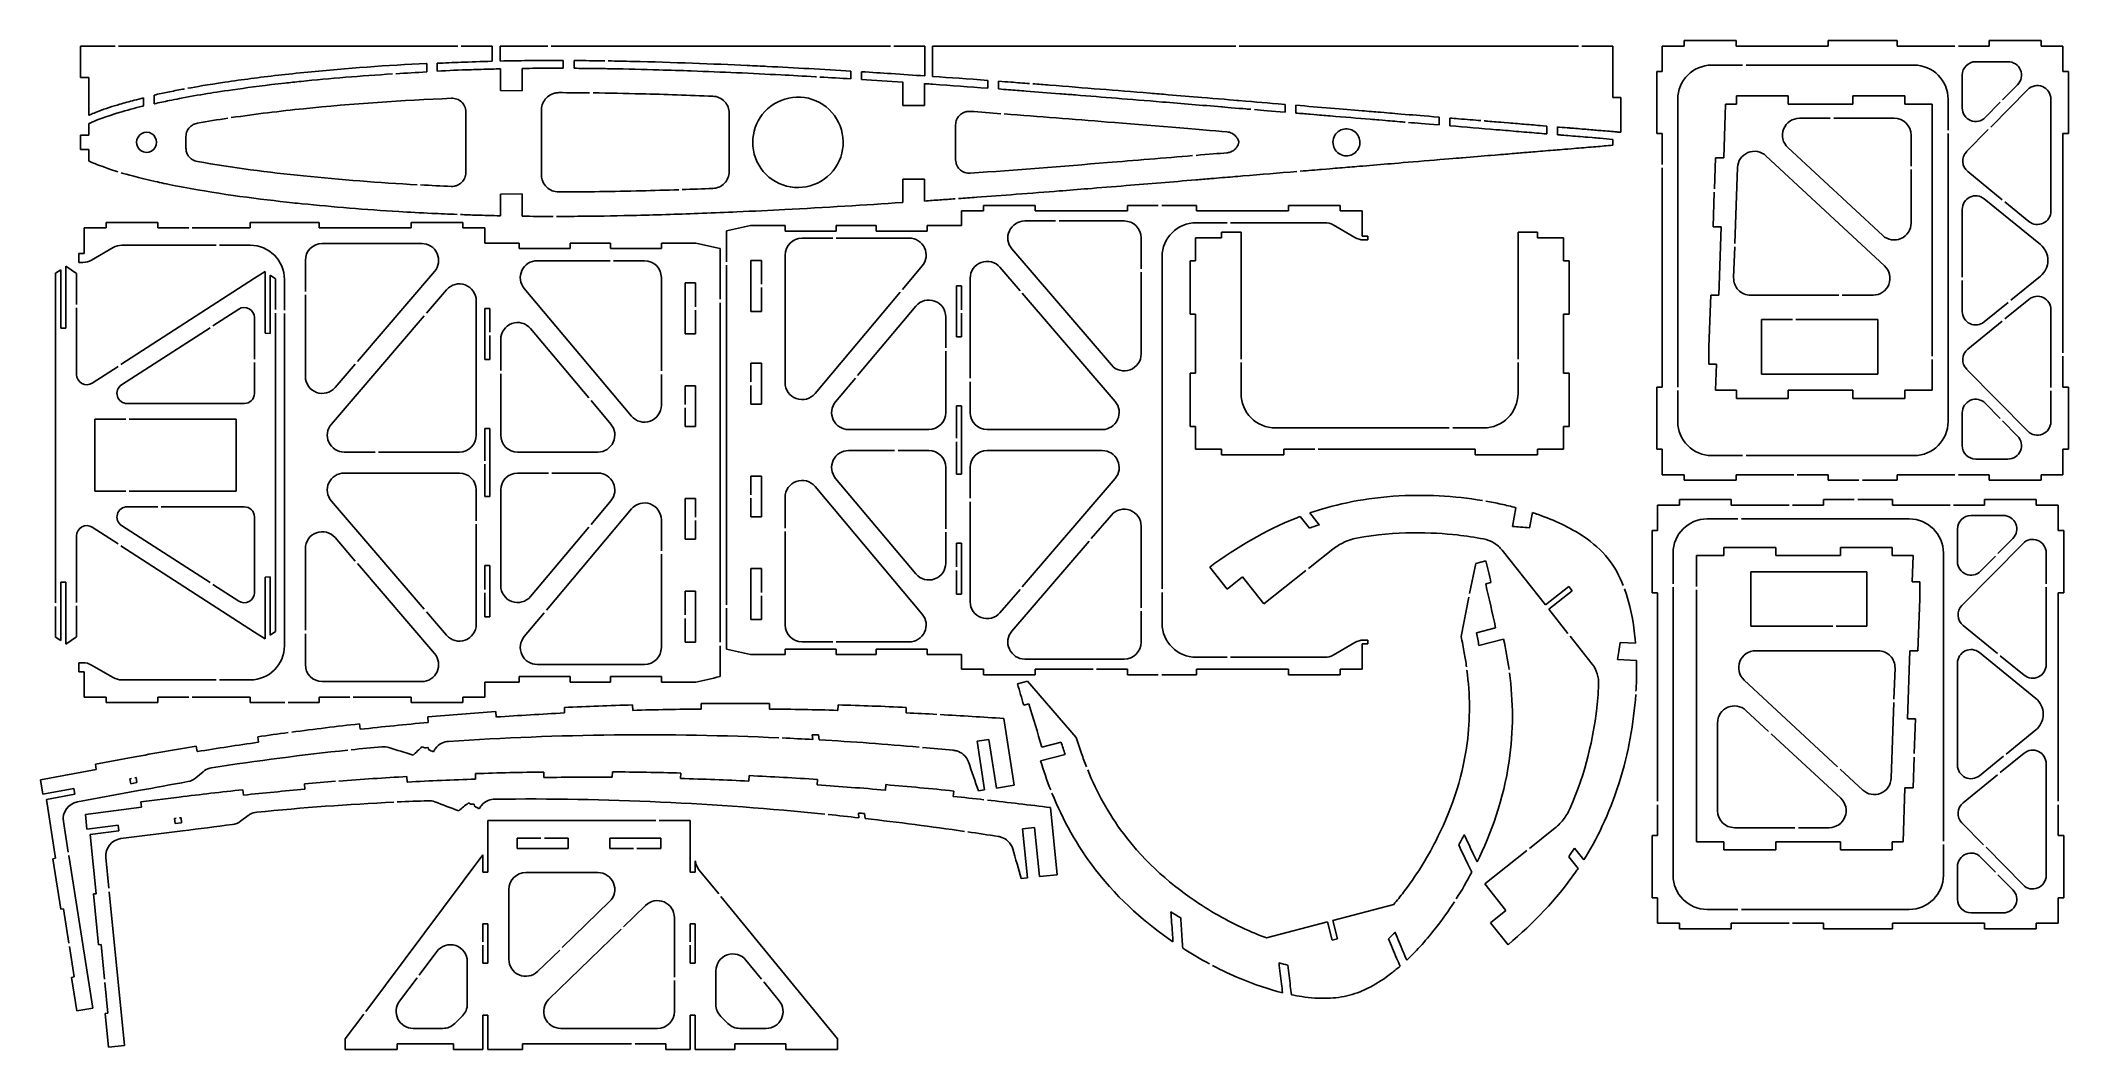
# Model space of a CAD drawing. Header units: millimetres. Extents: x 4 to 596, y -298 to -4.
import ezdxf

# ---------------------------------------------------------------- set-up
doc = ezdxf.new("R2010")
doc.units = ezdxf.units.MM
doc.layers.get('0').update_dxf_attribs({"linetype": 'CONTINUOUS'})

msp = doc.modelspace()

# ---------------------------------------------------------------- linework, layer by layer
for p, q in [((15.52, -14.24), (15.52, -5.12)), ((25.67, -5.12), (15.52, -5.12)), ((125.67, -5.12), (26.67, -5.12)), ((135.67, -5.12), (126.67, -5.12)), ((135.67, -9.55), (135.67, -5.12)), ((137.97, -5.12), (137.97, -9.49)), ((151.9, -5.12), (137.97, -5.12)), ((251.9, -5.12), (152.9, -5.12)), ((261.9, -5.12), (252.9, -5.12)), ((261.9, -13.81), (261.9, -5.12)), ((264.17, -5.12), (264.17, -13.97)), ((352.65, -5.12), (264.17, -5.12)), ((452.65, -5.12), (353.65, -5.12)), ((462.65, -5.12), (453.65, -5.12)), ((462.65, -20.12), (462.65, -5.12)), ((477.09, -5.11), (477.09, -12.52)), ((483.5, -5.11), (477.09, -5.11)), ((483.5, -3.52), (483.5, -5.11)), ((483.5, -3.52), (498.62, -3.52)), ((498.62, -5.11), (498.62, -3.52)), ((525.5, -5.11), (498.62, -5.11)), ((525.5, -3.52), (525.5, -5.11)), ((525.5, -3.52), (545.62, -3.52)), ((545.62, -5.11), (545.62, -3.52)), ((562.5, -5.11), (545.62, -5.11)), ((572.5, -5.11), (563.5, -5.11)), ((572.5, -3.52), (572.5, -5.11)), ((572.5, -3.52), (587.62, -3.52)), ((587.62, -5.11), (587.62, -3.52)), ((594.03, -5.11), (587.62, -5.11)), ((594.03, -12.52), (594.03, -5.11)), ((116.57, -10.16), (116.57, -12.67)), ((119.64, -12.4), (119.64, -10.13)), ((138.09, -18.11), (138.09, -11.75)), ((144.45, -11.64), (144.45, -18.12)), ((156.41, -9.32), (156.41, -11.58)), ((159.57, -11.6), (159.57, -9.33)), ((491.56, -10.68), (500.56, -10.68)), ((501.56, -10.68), (550.56, -10.68)), ((568.56, -9.68), (577.98, -9.68)), ((15.52, -14.24), (18.01, -14.24)), ((18.01, -14.24), (18.01, -25.25)), ((240.3, -12.4), (240.3, -14.67)), ((243.42, -14.86), (243.42, -12.59)), ((255.54, -22.42), (255.54, -15.65)), ((261.78, -16.07), (261.78, -22.42)), ((280.34, -15.13), (280.34, -17.4)), ((283.46, -17.63), (283.46, -15.37)), ((475.5, -30.65), (475.5, -12.52)), ((477.09, -12.52), (475.5, -12.52)), ((564.62, -23.17), (564.62, -13.62)), ((580.78, -16.39), (576.42, -20.8)), ((595.62, -12.52), (594.03, -12.52)), ((595.62, -12.52), (595.62, -30.65)), ((33.94, -20.24), (33.94, -22.56)), ((37.06, -21.96), (37.06, -19.4)), ((144.45, -18.12), (138.09, -18.11)), ((150.09, -42.74), (150.09, -23.63)), ((261.78, -22.42), (255.54, -22.42)), ((367.05, -22.12), (367.05, -24.39)), ((370.17, -24.65), (370.17, -22.38)), ((465.03, -20.12), (462.65, -20.12)), ((465.03, -30.25), (465.03, -20.12)), ((481.62, -104.59), (481.62, -20.62)), ((495.57, -22.04), (495.03, -37.75)), ((498.72, -22.04), (495.57, -22.04)), ((513.84, -19.66), (498.72, -19.66)), ((498.72, -19.66), (498.72, -22.04)), ((513.84, -22.04), (513.84, -19.66)), ((532.72, -22.04), (513.84, -22.04)), ((547.84, -19.66), (532.72, -19.66)), ((532.72, -19.66), (532.72, -22.04)), ((547.84, -22.04), (547.84, -19.66)), ((555.84, -22.04), (547.84, -22.04)), ((555.84, -95.49), (555.84, -22.04)), ((560.5, -20.62), (560.5, -29.62)), ((575.72, -21.52), (571.37, -25.93)), ((572.94, -28.78), (583.76, -17.81)), ((590.5, -20.58), (590.5, -53.19)), ((18.01, -27.73), (18.01, -31.12)), ((127.98, -24.28), (127.98, -42.08)), ((204.84, -24.67), (204.84, -41.69)), ((270.91, -38.27), (270.91, -28.09)), ((412.04, -25.85), (412.04, -28.12)), ((415.16, -28.38), (415.16, -26.11)), ((443.41, -28.45), (443.41, -30.72)), ((446.53, -30.98), (446.53, -28.71)), ((517.12, -26.16), (526.12, -26.16)), ((527.12, -26.16), (544.78, -26.16)), ((565.92, -35.9), (572.24, -29.49)), ((18.01, -31.12), (15.52, -31.12)), ((15.52, -35.24), (15.52, -31.12)), ((15.52, -35.24), (18.01, -35.24)), ((18.01, -35.24), (18.01, -38.64)), ((46.33, -34.91), (46.33, -31.46)), ((462.65, -34.04), (462.65, -32.32)), ((475.5, -30.65), (477.09, -30.65)), ((477.09, -30.65), (477.09, -39.65)), ((541.42, -60.34), (513.76, -34.72)), ((549.72, -31.1), (549.72, -40.1)), ((560.5, -30.62), (560.5, -114.59)), ((594.03, -30.65), (595.62, -30.65)), ((594.03, -94.56), (594.03, -30.65)), ((477.09, -40.65), (477.09, -104.56)), ((492.64, -37.75), (492.33, -46.75)), ((495.03, -37.75), (492.64, -37.75)), ((498.28, -62.65), (499.05, -40.57)), ((507.34, -37.12), (541.97, -69.19)), ((549.72, -41.1), (549.72, -56.72)), ((255.54, -50.72), (255.54, -43.94)), ((255.54, -43.94), (261.78, -43.94)), ((261.78, -43.94), (261.78, -50.29)), ((576.32, -49.93), (566.24, -41.72)), ((138.09, -48.26), (144.45, -48.24)), ((138.09, -54.61), (138.09, -48.26)), ((144.45, -48.24), (144.45, -54.73)), ((279.04, -53.15), (272.63, -53.15)), ((272.63, -53.15), (272.63, -57.45)), ((279.04, -51.56), (294.16, -51.56)), ((279.04, -51.56), (279.04, -53.15)), ((294.16, -53.15), (294.16, -51.56)), ((321.04, -53.15), (294.16, -53.15)), ((321.04, -51.56), (321.04, -53.15)), ((321.04, -51.56), (330.04, -51.56)), ((331.04, -51.56), (341.16, -51.56)), ((341.16, -53.15), (341.16, -51.56)), ((368.04, -53.15), (341.16, -53.15)), ((368.04, -51.56), (383.16, -51.56)), ((368.04, -51.56), (368.04, -53.15)), ((383.16, -53.15), (383.16, -51.56)), ((389.57, -53.15), (383.16, -53.15)), ((389.57, -60.56), (389.57, -53.15)), ((492.29, -47.75), (491.94, -57.87)), ((564.62, -72.49), (564.62, -52.72)), ((571.05, -49.66), (587.43, -63)), ((584.07, -56.24), (577.09, -50.56)), ((16.63, -58.16), (23.04, -58.16)), ((16.63, -65.57), (16.63, -58.16)), ((38.16, -56.57), (23.04, -56.57)), ((23.04, -58.16), (23.04, -56.57)), ((38.16, -56.57), (38.16, -58.16)), ((38.16, -58.16), (47.16, -58.16)), ((48.16, -58.16), (65.04, -58.16)), ((85.16, -56.57), (65.04, -56.57)), ((65.04, -58.16), (65.04, -56.57)), ((85.16, -56.57), (85.16, -58.16)), ((85.16, -58.16), (112.04, -58.16)), ((127.16, -56.57), (112.04, -56.57)), ((112.04, -58.16), (112.04, -56.57)), ((127.16, -56.57), (127.16, -58.16)), ((127.16, -58.16), (133.57, -58.16)), ((133.57, -58.16), (133.57, -62.55)), ((204.04, -59.04), (204.04, -68.04)), ((221.16, -57.45), (211.09, -57.45)), ((221.16, -59.04), (221.16, -57.45)), ((236.04, -59.04), (221.16, -59.04)), ((247.75, -57.45), (236.04, -57.45)), ((236.04, -57.45), (236.04, -59.04)), ((247.75, -59.04), (247.75, -57.45)), ((262.63, -59.04), (247.75, -59.04)), ((272.63, -57.45), (262.63, -57.45)), ((262.63, -57.45), (262.63, -59.04)), ((291.08, -56.12), (300.08, -56.12)), ((301.08, -56.12), (320.1, -56.12)), ((341.1, -56.62), (350.1, -56.62)), ((351.1, -56.62), (378.6, -56.62)), ((381.07, -57.28), (387.41, -60.94)), ((491.94, -57.87), (494.32, -57.87)), ((494.32, -57.87), (493.63, -77.75)), ((25.13, -63.85), (18.79, -67.51)), ((55.1, -63.19), (27.6, -63.19)), ((65.1, -63.19), (56.1, -63.19)), ((115.12, -62.69), (86.1, -62.69)), ((133.57, -62.55), (143.57, -62.55)), ((143.57, -62.55), (143.57, -64.13)), ((143.57, -64.13), (158.45, -64.13)), ((158.45, -62.55), (170.16, -62.55)), ((158.45, -64.13), (158.45, -62.55)), ((170.16, -62.55), (170.16, -64.13)), ((170.16, -64.13), (185.04, -64.13)), ((185.04, -62.55), (195.11, -62.55)), ((185.04, -64.13), (185.04, -62.55)), ((202.16, -78.95), (202.16, -64.15)), ((226.1, -61.12), (235.1, -61.12)), ((236.1, -61.12), (257.37, -61.12)), ((316.35, -98.1), (287.33, -64.28)), ((325.04, -61.06), (325.04, -70.06)), ((348.49, -61.03), (340.95, -61.03)), ((340.95, -61.03), (340.95, -67.71)), ((348.49, -59.38), (354.21, -59.38)), ((348.49, -59.38), (348.49, -61.03)), ((354.21, -96.39), (354.21, -59.38)), ((391.16, -60.56), (389.57, -60.56)), ((389.94, -61.62), (391.16, -61.62)), ((391.16, -60.56), (391.16, -61.62)), ((440.73, -59.38), (435.01, -59.38)), ((435.01, -96.39), (435.01, -59.38)), ((440.73, -59.38), (440.73, -61.03)), ((440.73, -61.03), (448.27, -61.03)), ((448.27, -61.03), (448.27, -67.71)), ((497.93, -72.64), (498.24, -63.64)), ((8.3, -71.3), (9.83, -70.32)), ((9.83, -87.32), (9.83, -70.32)), ((11.3, -69.3), (14.42, -71.46)), ((11.3, -69.3), (11.3, -87.36)), ((15.04, -65.57), (16.63, -65.57)), ((15.04, -68.19), (15.04, -65.57)), ((16.26, -68.19), (15.04, -68.19)), ((66.33, -72.78), (69.42, -70.8)), ((69.42, -88.86), (69.42, -70.8)), ((81.16, -67.63), (81.16, -76.63)), ((96.36, -97.07), (118.87, -70.85)), ((170.1, -67.69), (148.83, -67.69)), ((180.1, -67.69), (171.1, -67.69)), ((204.04, -69.04), (204.04, -168.04)), ((211.16, -82.49), (211.16, -67.61)), ((211.16, -67.61), (214.22, -67.61)), ((214.22, -67.61), (214.22, -74.55)), ((221.16, -103.26), (221.16, -66.06)), ((261.15, -69.24), (255.36, -76.13)), ((283.85, -69.62), (289.71, -76.45)), ((331.16, -163.4), (331.16, -66.56)), ((340.95, -67.71), (339.33, -67.71)), ((339.33, -83.24), (339.33, -67.71)), ((448.27, -67.71), (449.89, -67.71)), ((449.89, -83.24), (449.89, -67.71)), ((8.3, -167.49), (8.3, -71.3)), ((14.42, -71.46), (14.42, -80.46)), ((27.35, -97.95), (66.33, -72.78)), ((70.89, -71.89), (70.89, -88.89)), ((70.89, -71.89), (72.42, -72.96)), ((72.42, -72.96), (72.42, -81.96)), ((75.04, -73.13), (75.04, -82.13)), ((122.35, -76.18), (116.49, -83.01)), ((145.05, -75.81), (176.32, -113.01)), ((185.04, -99.83), (185.04, -72.63)), ((195.04, -74.18), (191.99, -74.18)), ((191.99, -74.18), (191.99, -89.06)), ((195.04, -81.12), (195.04, -74.18)), ((214.22, -75.55), (214.22, -82.49)), ((254.71, -76.89), (229.88, -106.44)), ((271.16, -89.92), (271.16, -75.04)), ((271.16, -75.04), (272.63, -75.04)), ((272.63, -75.04), (272.63, -81.98)), ((275.16, -101.98), (275.16, -72.83)), ((325.04, -71.06), (325.04, -94.88)), ((564.62, -82.49), (564.62, -73.49)), ((578.8, -79.24), (587.43, -72.21)), ((14.42, -81.46), (14.42, -100.91)), ((61.76, -81.82), (54.2, -86.71)), ((81.16, -77.63), (81.16, -101.45)), ((131.04, -118.55), (131.04, -79.4)), ((133.57, -81.61), (133.57, -96.49)), ((135.04, -81.61), (133.57, -81.61)), ((135.04, -88.55), (135.04, -81.61)), ((195.04, -89.06), (195.04, -82.12)), ((202.16, -178.95), (202.16, -79.95)), ((214.22, -82.49), (211.16, -82.49)), ((242.32, -101.15), (259.32, -80.93)), ((290.36, -77.21), (317.44, -108.77)), ((491.25, -77.75), (490.72, -92.81)), ((493.63, -77.75), (491.25, -77.75)), ((528.61, -77.75), (502.87, -77.75)), ((538.61, -77.75), (529.61, -77.75)), ((571.05, -85.55), (578.03, -79.87)), ((584.07, -78.97), (577.09, -84.65)), ((590.5, -104.63), (590.5, -82.02)), ((11.3, -87.36), (9.83, -87.32)), ((53.36, -87.25), (27.54, -103.93)), ((66.3, -96.4), (66.3, -84.29)), ((72.42, -82.96), (72.42, -175.84)), ((75.04, -83.13), (75.04, -179.97)), ((115.84, -83.77), (88.76, -115.33)), ((163.88, -107.72), (146.88, -87.5)), ((268.04, -84.11), (268.04, -93.11)), ((272.63, -82.98), (272.63, -89.92)), ((339.33, -83.24), (340.95, -83.24)), ((340.95, -83.24), (340.95, -100.48)), ((448.27, -83.24), (448.27, -100.48)), ((449.89, -83.24), (448.27, -83.24)), ((506.1, -100.75), (506.1, -84.87)), ((506.1, -84.87), (515.1, -84.87)), ((516.1, -84.87), (539.98, -84.87)), ((539.98, -84.87), (539.98, -100.75)), ((576.32, -85.28), (566.24, -93.49)), ((70.89, -88.89), (69.42, -88.86)), ((135.04, -96.49), (135.04, -89.55)), ((138.16, -90.67), (138.16, -99.67)), ((191.99, -89.06), (195.04, -89.06)), ((268.04, -94.11), (268.04, -111.98)), ((272.63, -89.92), (271.16, -89.92)), ((490.72, -97.87), (490.72, -92.81)), ((18.95, -103.38), (26.51, -98.5)), ((66.3, -106.4), (66.3, -97.4)), ((89.85, -104.66), (95.71, -97.83)), ((133.57, -96.49), (135.04, -96.49)), ((211.16, -103.05), (211.16, -97.61)), ((211.16, -97.61), (214.22, -97.61)), ((214.22, -97.61), (214.22, -109.49)), ((340.95, -100.48), (339.33, -100.48)), ((339.33, -116), (339.33, -100.48)), ((354.21, -106.39), (354.21, -97.39)), ((435.01, -106.39), (435.01, -97.39)), ((448.27, -100.48), (449.89, -100.48)), ((449.89, -116), (449.89, -100.48)), ((490.72, -97.87), (492.93, -97.87)), ((492.93, -97.87), (492.66, -105.49)), ((555.84, -105.49), (555.84, -96.49)), ((565.92, -99.31), (583.76, -117.4)), ((594.03, -104.56), (594.03, -95.56)), ((138.16, -100.67), (138.16, -118.55)), ((185.04, -109.83), (185.04, -100.83)), ((195.04, -104.18), (191.99, -104.18)), ((191.99, -104.18), (191.99, -109.62)), ((195.04, -116.06), (195.04, -104.18)), ((211.16, -109.49), (211.16, -104.05)), ((235.89, -108.8), (241.68, -101.91)), ((275.16, -111.98), (275.16, -102.98)), ((475.5, -104.56), (475.5, -122.69)), ((475.5, -104.56), (477.09, -104.56)), ((481.62, -114.59), (481.62, -105.59)), ((492.66, -105.49), (498.72, -105.49)), ((498.72, -105.49), (498.72, -107.87)), ((539.98, -100.75), (506.1, -100.75)), ((513.84, -107.87), (513.84, -105.49)), ((513.84, -105.49), (532.72, -105.49)), ((532.72, -105.49), (532.72, -107.87)), ((547.84, -107.87), (547.84, -105.49)), ((547.84, -105.49), (555.84, -105.49)), ((590.5, -114.63), (590.5, -105.63)), ((594.03, -104.56), (595.62, -104.56)), ((595.62, -122.69), (595.62, -104.56)), ((29.14, -109.34), (63.36, -109.34)), ((170.31, -115.37), (164.52, -108.48)), ((191.99, -110.62), (191.99, -116.06)), ((214.22, -109.49), (211.16, -109.49)), ((271.16, -119.48), (271.16, -110.04)), ((271.16, -110.04), (272.63, -110.04)), ((272.63, -110.04), (272.63, -129.92)), ((498.72, -107.87), (513.84, -107.87)), ((532.72, -107.87), (547.84, -107.87)), ((564.62, -112.04), (564.62, -121.59)), ((575.72, -113.7), (571.37, -109.28)), ((19.77, -134.94), (19.77, -113.86)), ((19.77, -113.86), (28.77, -113.86)), ((29.77, -113.86), (60.95, -113.86)), ((60.95, -113.86), (60.95, -134.94)), ((135.04, -116.61), (133.57, -116.61)), ((133.57, -116.61), (133.57, -126.05)), ((135.04, -136.49), (135.04, -116.61)), ((191.99, -116.06), (195.04, -116.06)), ((263.1, -116.92), (239.67, -116.92)), ((313.69, -116.92), (280.1, -116.92)), ((339.33, -116), (340.95, -116)), ((340.95, -116), (340.95, -122.68)), ((414.95, -116.45), (364.27, -116.45)), ((424.95, -116.45), (415.95, -116.45)), ((448.27, -116), (448.27, -122.68)), ((449.89, -116), (448.27, -116)), ((580.78, -118.83), (576.42, -114.41)), ((92.51, -123.49), (101.51, -123.49)), ((102.51, -123.49), (126.1, -123.49)), ((143.1, -123.49), (166.53, -123.49)), ((253.1, -123.04), (239.67, -123.04)), ((263.1, -123.04), (254.1, -123.04)), ((271.16, -129.92), (271.16, -120.48)), ((313.69, -123.04), (280.1, -123.04)), ((340.95, -122.68), (348.49, -122.68)), ((348.49, -122.68), (348.49, -124.33)), ((366.69, -124.33), (366.69, -122.68)), ((366.69, -122.68), (375.69, -122.68)), ((376.69, -122.68), (422.54, -122.68)), ((422.54, -124.33), (422.54, -122.68)), ((440.73, -122.68), (440.73, -124.33)), ((448.27, -122.68), (440.73, -122.68)), ((477.09, -122.69), (475.5, -122.69)), ((477.09, -130.1), (477.09, -122.69)), ((595.62, -122.69), (594.03, -122.69)), ((594.03, -122.69), (594.03, -130.1)), ((92.51, -129.61), (126.1, -129.61)), ((133.57, -127.05), (133.57, -136.49)), ((143.1, -129.61), (152.1, -129.61)), ((153.1, -129.61), (166.53, -129.61)), ((268.04, -145.86), (268.04, -127.98)), ((271.16, -129.92), (272.63, -129.92)), ((275.16, -127.98), (275.16, -136.98)), ((366.69, -124.33), (348.49, -124.33)), ((422.54, -124.33), (440.73, -124.33)), ((483.5, -130.1), (477.09, -130.1)), ((483.5, -131.69), (483.5, -130.1)), ((491.56, -124.53), (500.56, -124.53)), ((515.5, -130.1), (498.62, -130.1)), ((498.62, -130.1), (498.62, -131.69)), ((501.56, -124.53), (550.56, -124.53)), ((525.5, -130.1), (516.5, -130.1)), ((525.5, -131.69), (525.5, -130.1)), ((562.5, -130.1), (545.62, -130.1)), ((545.62, -130.1), (545.62, -131.69)), ((572.5, -130.1), (563.5, -130.1)), ((568.56, -125.53), (577.98, -125.53)), ((572.5, -131.69), (572.5, -130.1)), ((594.03, -130.1), (587.62, -130.1)), ((587.62, -130.1), (587.62, -131.69)), ((19.77, -134.94), (28.77, -134.94)), ((29.77, -134.94), (60.95, -134.94)), ((131.04, -134.55), (131.04, -143.55)), ((138.16, -162.43), (138.16, -134.55)), ((214.22, -130.48), (211.16, -130.48)), ((211.16, -130.48), (211.16, -135.92)), ((214.22, -142.36), (214.22, -130.48)), ((261.15, -170.73), (229.88, -133.52)), ((235.89, -131.16), (259.32, -159.04)), ((290.36, -162.76), (317.44, -131.2)), ((483.5, -131.69), (498.62, -131.69)), ((525.5, -131.69), (534.5, -131.69)), ((535.5, -131.69), (545.62, -131.69)), ((572.5, -131.69), (587.62, -131.69)), ((29.14, -139.46), (38.14, -139.46)), ((39.14, -139.46), (63.36, -139.46)), ((115.84, -169.33), (88.76, -137.77)), ((135.04, -136.49), (133.57, -136.49)), ((151.49, -169.64), (176.32, -140.09)), ((170.31, -137.73), (164.52, -144.62)), ((191.99, -148.92), (191.99, -137.04)), ((191.99, -137.04), (195.04, -137.04)), ((195.04, -137.04), (195.04, -142.48)), ((211.16, -136.92), (211.16, -142.36)), ((221.16, -136.7), (221.16, -145.7)), ((275.16, -137.98), (275.16, -167.13)), ((316.35, -141.87), (310.49, -148.7)), ((377, -144.69), (374.29, -141.25)), ((434.42, -139.73), (433.36, -145.21)), ((438.39, -145.55), (439.25, -141.16)), ((482.13, -138.95), (475.72, -138.95)), ((475.72, -138.95), (475.72, -146.37)), ((482.13, -137.36), (497.25, -137.36)), ((482.13, -137.36), (482.13, -138.95)), ((497.25, -138.95), (497.25, -137.36)), ((514.13, -138.95), (497.25, -138.95)), ((524.13, -138.95), (515.13, -138.95)), ((524.13, -137.36), (524.13, -138.95)), ((524.13, -137.36), (533.13, -137.36)), ((534.13, -137.36), (544.25, -137.36)), ((544.25, -138.95), (544.25, -137.36)), ((561.13, -138.95), (544.25, -138.95)), ((571.13, -138.95), (562.13, -138.95)), ((567.19, -141.99), (576.61, -141.99)), ((571.13, -137.36), (586.25, -137.36)), ((571.13, -137.36), (571.13, -138.95)), ((586.25, -138.95), (586.25, -137.36)), ((592.66, -138.95), (586.25, -138.95)), ((592.66, -146.37), (592.66, -138.95)), ((14.42, -167.33), (14.42, -147.88)), ((18.95, -145.41), (26.51, -150.29)), ((53.36, -161.54), (27.54, -144.86)), ((66.3, -142.4), (66.3, -164.5)), ((131.04, -144.55), (131.04, -173.7)), ((163.88, -145.38), (146.88, -165.6)), ((185.04, -143.27), (185.04, -152.27)), ((195.04, -143.48), (195.04, -148.92)), ((211.16, -142.36), (214.22, -142.36)), ((221.16, -146.7), (221.16, -173.9)), ((268.04, -155.86), (268.04, -146.86)), ((325.04, -168.9), (325.04, -145.09)), ((371.45, -142.28), (374.14, -145.68)), ((475.72, -146.37), (474.13, -146.37)), ((474.13, -164.49), (474.13, -146.37)), ((490.19, -142.99), (499.19, -142.99)), ((500.19, -142.99), (549.19, -142.99)), ((563.25, -155.47), (563.25, -145.93)), ((594.25, -146.37), (592.66, -146.37)), ((594.25, -146.37), (594.25, -164.49)), ((27.35, -150.84), (66.33, -176.01)), ((81.16, -175.47), (81.16, -151.65)), ((89.85, -148.44), (95.71, -155.27)), ((185.04, -153.27), (185.04, -180.47)), ((195.04, -148.92), (191.99, -148.92)), ((272.63, -150.04), (271.16, -150.04)), ((271.16, -150.04), (271.16, -156.98)), ((272.63, -164.92), (272.63, -150.04)), ((309.84, -149.46), (287.33, -175.69)), ((380.93, -151.85), (373.87, -157.43)), ((443, -168.07), (430.37, -152.08)), ((480.25, -152.93), (480.25, -161.93)), ((495.11, -153.67), (487.11, -153.67)), ((487.11, -153.67), (487.11, -162.67)), ((510.23, -151.29), (495.11, -151.29)), ((495.11, -151.29), (495.11, -153.67)), ((510.23, -153.67), (510.23, -151.29)), ((529.11, -153.67), (510.23, -153.67)), ((544.23, -151.29), (529.11, -151.29)), ((529.11, -151.29), (529.11, -153.67)), ((544.23, -153.67), (544.23, -151.29)), ((550.29, -153.67), (544.23, -153.67)), ((550.02, -161.29), (550.29, -153.67)), ((559.13, -236.9), (559.13, -152.93)), ((564.55, -168.21), (582.39, -150.12)), ((574.35, -153.82), (570, -158.24)), ((579.41, -148.69), (575.06, -153.11)), ((589.13, -152.89), (589.13, -161.89)), ((96.36, -156.03), (118.87, -182.26)), ((133.57, -156.61), (135.04, -156.61)), ((133.57, -163.55), (133.57, -156.61)), ((135.04, -156.61), (135.04, -171.49)), ((211.16, -157.48), (211.16, -172.36)), ((214.22, -157.48), (211.16, -157.48)), ((214.22, -164.42), (214.22, -157.48)), ((271.16, -157.98), (271.16, -164.92)), ((350.15, -163.43), (345.07, -157.01)), ((373.08, -158.05), (360.81, -167.74)), ((422.66, -155.96), (420.89, -164.78)), ((422.66, -155.96), (425.63, -155.18)), ((502.96, -158.41), (536.84, -158.41)), ((502.96, -174.29), (502.96, -158.41)), ((536.84, -158.41), (536.84, -174.29)), ((11.3, -161.43), (9.83, -161.47)), ((9.83, -161.47), (9.83, -178.47)), ((11.3, -179.49), (11.3, -161.43)), ((61.76, -166.97), (54.2, -162.08)), ((70.89, -159.9), (69.42, -159.93)), ((69.42, -159.93), (69.42, -177.99)), ((70.89, -176.9), (70.89, -159.9)), ((133.57, -171.49), (133.57, -164.55)), ((191.99, -170.98), (191.99, -164.04)), ((191.99, -164.04), (195.04, -164.04)), ((195.04, -164.04), (195.04, -178.92)), ((214.22, -172.36), (214.22, -165.42)), ((271.16, -164.92), (272.63, -164.92)), ((283.85, -170.35), (289.71, -163.52)), ((331.16, -173.4), (331.16, -164.4)), ((354.62, -159.9), (350.15, -163.43)), ((360.81, -167.74), (354.62, -159.9)), ((425.58, -161.92), (427.12, -161.52)), ((443, -168.07), (449.82, -162.69)), ((450.81, -163.94), (443.99, -169.32)), ((449.82, -162.69), (450.81, -163.94)), ((474.13, -164.49), (475.72, -164.49)), ((475.72, -225.33), (475.72, -164.49)), ((480.25, -162.93), (480.25, -246.9)), ((487.11, -163.67), (487.11, -237.13)), ((552.23, -161.29), (550.02, -161.29)), ((552.23, -161.29), (552.23, -166.35)), ((589.13, -162.89), (589.13, -185.49)), ((592.66, -225.33), (592.66, -164.49)), ((592.66, -164.49), (594.25, -164.49)), ((8.3, -177.49), (8.3, -168.49)), ((14.42, -177.33), (14.42, -168.33)), ((122.35, -176.92), (116.49, -170.09)), ((135.04, -171.49), (133.57, -171.49)), ((145.05, -177.29), (150.84, -170.4)), ((204.04, -169.04), (204.04, -180.92)), ((325.04, -178.9), (325.04, -169.9)), ((420.69, -165.76), (418.39, -177.24)), ((443.99, -169.32), (449.57, -176.38)), ((551.7, -181.41), (552.23, -166.35)), ((8.3, -177.49), (9.83, -178.47)), ((11.3, -179.49), (14.42, -177.33)), ((66.33, -176.01), (69.42, -177.99)), ((70.89, -176.9), (72.42, -175.84)), ((81.16, -185.47), (81.16, -176.47)), ((191.99, -178.92), (191.99, -171.98)), ((211.16, -172.36), (214.22, -172.36)), ((422.87, -176.21), (428.47, -174.74)), ((450.19, -177.17), (456.62, -185.31)), ((526.84, -174.29), (502.96, -174.29)), ((536.84, -174.29), (527.84, -174.29)), ((574.95, -182.24), (564.87, -174.03)), ((195.04, -178.92), (191.99, -178.92)), ((202.16, -188.95), (202.16, -179.95)), ((221.16, -182.51), (211.09, -182.51)), ((221.16, -180.93), (221.16, -182.51)), ((236.04, -180.93), (221.16, -180.93)), ((226.1, -178.84), (235.1, -178.84)), ((236.04, -182.51), (236.04, -180.93)), ((247.75, -182.51), (236.04, -182.51)), ((236.1, -178.84), (257.37, -178.84)), ((247.75, -180.93), (247.75, -182.51)), ((262.63, -180.93), (247.75, -180.93)), ((262.63, -182.51), (262.63, -180.93)), ((272.63, -182.51), (262.63, -182.51)), ((272.63, -186.82), (272.63, -182.51)), ((341.1, -183.34), (350.1, -183.34)), ((351.1, -183.34), (378.6, -183.34)), ((381.07, -182.68), (387.41, -179.02)), ((389.57, -179.4), (389.57, -186.82)), ((391.16, -179.4), (389.57, -179.4)), ((389.94, -178.34), (391.16, -178.34)), ((391.16, -179.4), (391.16, -178.34)), ((430.81, -178.02), (423.62, -179.91)), ((464.84, -179.02), (469.31, -179.2)), ((504.34, -181.41), (540.08, -181.41)), ((548.62, -201.29), (549.32, -181.41)), ((549.32, -181.41), (551.7, -181.41)), ((569.68, -181.97), (586.06, -195.31)), ((582.7, -188.55), (575.73, -182.87)), ((16.26, -184.91), (15.04, -184.91)), ((15.04, -184.91), (15.04, -187.53)), ((15.04, -187.53), (16.63, -187.53)), ((16.63, -187.53), (16.63, -194.94)), ((25.13, -189.25), (18.79, -185.59)), ((143.57, -190.55), (143.57, -188.97)), ((143.57, -188.97), (158.45, -188.97)), ((180.1, -185.41), (148.83, -185.41)), ((158.45, -188.97), (158.45, -190.55)), ((170.16, -190.55), (170.16, -188.97)), ((170.16, -188.97), (185.04, -188.97)), ((185.04, -188.97), (185.04, -190.55)), ((279.04, -186.82), (272.63, -186.82)), ((279.04, -188.41), (279.04, -186.82)), ((279.04, -188.41), (294.16, -188.41)), ((291.08, -183.84), (320.1, -183.84)), ((294.16, -186.82), (294.16, -188.41)), ((311.04, -186.82), (294.16, -186.82)), ((321.04, -186.82), (312.04, -186.82)), ((321.04, -188.41), (321.04, -186.82)), ((321.04, -188.41), (330.04, -188.41)), ((331.04, -188.41), (341.16, -188.41)), ((341.16, -186.82), (341.16, -188.41)), ((368.04, -186.82), (341.16, -186.82)), ((368.04, -188.41), (368.04, -186.82)), ((368.04, -188.41), (383.16, -188.41)), ((383.16, -186.82), (383.16, -188.41)), ((389.57, -186.82), (383.16, -186.82)), ((469.58, -184.22), (464, -183.99)), ((545.02, -186.53), (544.7, -195.52)), ((563.25, -185.02), (563.25, -214.8)), ((16.63, -194.94), (23.04, -194.94)), ((23.04, -194.94), (23.04, -196.53)), ((55.1, -189.91), (27.6, -189.91)), ((38.16, -196.53), (38.16, -194.94)), ((38.16, -194.94), (47.16, -194.94)), ((48.16, -194.94), (65.04, -194.94)), ((65.1, -189.91), (56.1, -189.91)), ((65.04, -194.94), (65.04, -196.53)), ((85.16, -196.53), (85.16, -194.94)), ((85.16, -194.94), (94.16, -194.94)), ((115.12, -190.41), (86.1, -190.41)), ((95.16, -194.94), (112.04, -194.94)), ((112.04, -194.94), (112.04, -196.53)), ((127.16, -196.53), (127.16, -194.94)), ((127.16, -194.94), (133.57, -194.94)), ((133.57, -194.94), (133.57, -190.55)), ((133.57, -190.55), (143.57, -190.55)), ((158.45, -190.55), (170.16, -190.55)), ((185.04, -190.55), (195.11, -190.55)), ((291.92, -190.3), (288.96, -191.08)), ((291.92, -190.3), (306.11, -206.74)), ((528.26, -215.25), (500.98, -189.98)), ((38.16, -196.53), (23.04, -196.53)), ((75.16, -196.53), (65.04, -196.53)), ((85.16, -196.53), (76.16, -196.53)), ((127.16, -196.53), (112.04, -196.53)), ((117.01, -202.33), (116.9, -200.74)), ((136.74, -199.16), (136.85, -200.75)), ((156.79, -199.57), (156.75, -197.98)), ((176.64, -197.21), (176.68, -198.8)), ((196.66, -198.42), (196.68, -196.83)), ((216.58, -196.83), (216.57, -198.42)), ((236.55, -198.8), (236.63, -197.21)), ((256.52, -197.95), (256.44, -199.53)), ((292.31, -196.93), (290.78, -197.34)), ((501.52, -198.82), (508.12, -204.94)), ((544.67, -196.52), (543.89, -218.6)), ((67.45, -208.1), (67.27, -206.52)), ((96.95, -202.75), (97.13, -204.32)), ((229.06, -205.92), (229.28, -207.3)), ((231.09, -207.4), (230.86, -205.96)), ((284.95, -201.19), (288, -220.66)), ((493.23, -228.07), (493.23, -202.45)), ((508.86, -205.62), (529.18, -224.44)), ((551, -201.29), (548.62, -201.29)), ((550.65, -211.42), (551, -201.29)), ((577.43, -211.54), (586.06, -204.52)), ((19.89, -214.49), (30.94, -212.46)), ((49.34, -209.27), (49.59, -210.84)), ((116, -209.74), (115.27, -209.41)), ((117.09, -210.24), (116.99, -209.65)), ((280.61, -207.26), (277.15, -207.81)), ((277.15, -207.81), (279.38, -222.01)), ((282.84, -221.47), (280.61, -207.26)), ((295.68, -213.52), (302.86, -211.63)), ((301.7, -208.04), (296.1, -209.52)), ((550.3, -221.41), (550.62, -212.42)), ((569.68, -217.86), (576.66, -212.17)), ((582.7, -211.28), (575.73, -216.96)), ((3.9, -219.04), (20.14, -216.06)), ((20.14, -216.06), (19.89, -214.49)), ((30.4, -218.67), (29.96, -218.75)), ((29.96, -218.75), (30.22, -220.19)), ((31.82, -218.41), (31.38, -218.49)), ((32.04, -219.86), (31.82, -218.41)), ((51.3, -216.71), (49.23, -218.47)), ((110.81, -218.12), (110.9, -219.71)), ((130.85, -218.83), (130.83, -217.25)), ((150.73, -216.79), (150.75, -218.38)), ((170.73, -218.33), (170.78, -216.74)), ((190.68, -217.09), (190.63, -218.68)), ((210.6, -219.42), (210.71, -217.84)), ((535.6, -222.05), (529, -215.93)), ((574.95, -217.59), (564.87, -225.8)), ((589.13, -246.94), (589.13, -214.33)), ((4.56, -223.26), (3.9, -219.04)), ((13.65, -221.6), (4.56, -223.26)), ((5.61, -224.8), (13.95, -223.28)), ((8.3, -241.95), (5.61, -224.8)), ((13.95, -223.28), (13.65, -221.6)), ((32.47, -222.22), (14.64, -225.5)), ((30.22, -220.19), (32.04, -219.86)), ((33.2, -225.51), (44.35, -224.1)), ((62.9, -221.95), (63.07, -223.53)), ((81.05, -221.81), (80.96, -220.22)), ((230.58, -218.96), (230.48, -220.55)), ((250.41, -222.05), (250.57, -220.47)), ((270.39, -222.32), (270.23, -223.9)), ((279.38, -222.01), (277.57, -222.3)), ((288, -220.66), (282.84, -221.47)), ((547.37, -237.13), (547.92, -221.41)), ((547.92, -221.41), (550.3, -221.41)), ((16.99, -229.15), (33.37, -227.08)), ((17.41, -233.4), (16.99, -229.15)), ((33.37, -227.08), (33.2, -225.51)), ((43.46, -230.27), (43.02, -230.33)), ((43.02, -230.33), (43.2, -231.78)), ((44.89, -230.1), (44.45, -230.15)), ((45.04, -231.56), (44.89, -230.1)), ((64.44, -229.49), (62.27, -231.13)), ((129.43, -226.18), (128.73, -225.81)), ((130.49, -226.74), (130.43, -226.15)), ((242.53, -228.74), (242.66, -230.13)), ((244.47, -230.33), (244.32, -228.88)), ((298.59, -227.17), (300.55, -246.77)), ((475.72, -235.33), (475.72, -226.33)), ((592.66, -235.33), (592.66, -226.33)), ((10.55, -231.26), (11.95, -240.15)), ((26.57, -232.26), (17.41, -233.4)), ((18.37, -235), (26.78, -233.95)), ((20.09, -252.27), (18.37, -235)), ((26.78, -233.95), (26.57, -232.26)), ((45.33, -233.94), (27.34, -236.2)), ((43.2, -231.78), (45.04, -231.56)), ((134.45, -245.96), (134.45, -230.96)), ((183.41, -230.96), (134.45, -230.96)), ((149.92, -236.08), (142.98, -236.08)), ((142.98, -236.08), (142.98, -239.13)), ((157.87, -236.08), (150.92, -236.08)), ((157.87, -239.13), (157.87, -236.08)), ((184.87, -236.08), (169.99, -236.08)), ((169.99, -236.08), (169.99, -239.13)), ((193.41, -230.96), (184.41, -230.96)), ((184.87, -239.13), (184.87, -236.08)), ((193.41, -230.96), (193.41, -245.96)), ((293.92, -232.98), (290.43, -233.33)), ((290.43, -233.33), (291.86, -247.64)), ((295.35, -247.29), (293.92, -232.98)), ((445.41, -233.47), (438.35, -239.05)), ((474.13, -235.33), (475.72, -235.33)), ((474.13, -235.33), (474.13, -253.46)), ((515.82, -233.01), (498.17, -233.01)), ((525.82, -233.01), (516.82, -233.01)), ((564.55, -231.62), (570.87, -238.03)), ((592.66, -235.33), (594.25, -235.33)), ((594.25, -253.46), (594.25, -235.33)), ((7.52, -242.07), (8.3, -241.95)), ((9.83, -256.77), (7.52, -242.07)), ((12.11, -241.14), (19.11, -285.68)), ((22.94, -241.73), (23.83, -250.68)), ((98.81, -286.58), (132.98, -240.94)), ((132.98, -240.94), (132.98, -245.96)), ((142.98, -239.13), (157.87, -239.13)), ((169.99, -239.13), (176.93, -239.13)), ((177.93, -239.13), (184.87, -239.13)), ((437.57, -239.66), (425.3, -249.36)), ((452.54, -244.9), (449.85, -241.5)), ((451.47, -238.94), (454.19, -242.38)), ((487.11, -237.13), (495.11, -237.13)), ((495.11, -237.13), (495.11, -239.51)), ((495.11, -239.51), (510.23, -239.51)), ((510.23, -239.51), (510.23, -237.13)), ((510.23, -237.13), (529.11, -237.13)), ((529.11, -237.13), (529.11, -239.51)), ((529.11, -239.51), (544.23, -239.51)), ((544.23, -239.51), (544.23, -237.13)), ((544.23, -237.13), (547.37, -237.13)), ((559.13, -246.9), (559.13, -237.9)), ((574.35, -246), (570, -241.59)), ((571.57, -238.74), (582.39, -249.71)), ((132.98, -245.96), (134.45, -245.96)), ((166.51, -246.08), (145.49, -246.08)), ((193.41, -245.96), (194.88, -245.96)), ((194.88, -245.96), (194.88, -242.85)), ((196.08, -245.36), (201.79, -252.32)), ((291.86, -247.64), (290.04, -247.82)), ((300.55, -246.77), (295.35, -247.29)), ((563.25, -244.35), (563.25, -253.9)), ((579.41, -251.13), (575.06, -246.72)), ((19.3, -252.35), (20.09, -252.27)), ((20.78, -267.16), (19.3, -252.35)), ((23.93, -251.68), (28.41, -296.54)), ((140.55, -251.02), (140.55, -271.4)), ((202.42, -253.09), (236.48, -294.58)), ((425.3, -249.36), (431.5, -257.2)), ((475.72, -253.46), (474.13, -253.46)), ((475.72, -260.87), (475.72, -253.46)), ((592.66, -253.46), (592.66, -260.87)), ((594.25, -253.46), (592.66, -253.46)), ((10.62, -256.65), (9.83, -256.77)), ((12.19, -266.65), (10.62, -256.65)), ((156.11, -267.98), (169.95, -254.56)), ((180.46, -255.68), (174, -261.94)), ((188.84, -276.6), (188.84, -259.22)), ((380.95, -260.06), (398.73, -255.39)), ((380.95, -260.06), (382.37, -265.45)), ((431.5, -257.2), (427.03, -260.73)), ((490.19, -256.84), (499.19, -256.84)), ((500.19, -256.84), (549.19, -256.84)), ((567.19, -257.84), (576.61, -257.84)), ((134.45, -261.08), (132.98, -261.08)), ((132.98, -261.08), (132.98, -266.31)), ((134.45, -272.54), (134.45, -261.08)), ((173.28, -262.64), (152.23, -283.06)), ((194.88, -261.08), (193.41, -261.08)), ((193.41, -261.08), (193.41, -266.31)), ((194.88, -272.54), (194.88, -261.08)), ((361.63, -265.14), (379.41, -260.47)), ((380.83, -265.86), (379.41, -260.47)), ((382.37, -265.45), (380.83, -265.86)), ((427.03, -260.73), (432.1, -267.15)), ((482.13, -260.87), (475.72, -260.87)), ((482.13, -262.46), (482.13, -260.87)), ((482.13, -262.46), (497.25, -262.46)), ((497.25, -260.87), (497.25, -262.46)), ((514.13, -260.87), (497.25, -260.87)), ((524.13, -260.87), (515.13, -260.87)), ((524.13, -262.46), (524.13, -260.87)), ((524.13, -262.46), (544.25, -262.46)), ((544.25, -260.87), (544.25, -262.46)), ((571.13, -260.87), (544.25, -260.87)), ((571.13, -262.46), (571.13, -260.87)), ((571.13, -262.46), (586.25, -262.46)), ((586.25, -260.87), (586.25, -262.46)), ((592.66, -260.87), (586.25, -260.87)), ((13.74, -276.53), (12.34, -267.63)), ((21.57, -267.08), (20.78, -267.16)), ((22.58, -277.15), (21.57, -267.08)), ((119.54, -269.1), (114.4, -275.97)), ((128.43, -284.39), (128.43, -272.07)), ((132.98, -267.31), (132.98, -272.54)), ((148.93, -274.94), (155.39, -268.68)), ((193.41, -267.31), (193.41, -272.54)), ((214.26, -277.16), (209.72, -271.62)), ((12.96, -276.65), (13.74, -276.53)), ((14.49, -286.41), (12.96, -276.65)), ((113.8, -276.77), (108.65, -283.64)), ((132.98, -272.54), (134.45, -272.54)), ((188.84, -286.6), (188.84, -277.6)), ((193.41, -272.54), (194.88, -272.54)), ((200.96, -274.76), (200.96, -284.56)), ((219.44, -283.47), (214.9, -277.93)), ((23.57, -287.1), (22.68, -278.14)), ((19.11, -285.68), (14.49, -286.41)), ((22.78, -287.18), (23.57, -287.1)), ((23.76, -297.01), (22.78, -287.18)), ((92.82, -294.58), (98.21, -287.38)), ((124.77, -290.1), (126.99, -287.88)), ((134.45, -287.66), (132.98, -287.66)), ((132.98, -287.66), (132.98, -297.66)), ((134.45, -297.66), (134.45, -287.66)), ((194.88, -287.66), (193.41, -287.66)), ((193.41, -287.66), (193.41, -297.66)), ((194.88, -297.66), (194.88, -287.66)), ((202.4, -288.06), (204.45, -290.1)), ((92.82, -294.58), (92.82, -297.66)), ((112.61, -291.54), (121.28, -291.54)), ((155.67, -291.54), (183.9, -291.54)), ((207.94, -291.54), (215.62, -291.54)), ((236.48, -297.66), (236.48, -294.58)), ((28.41, -296.54), (23.76, -297.01)), ((92.82, -297.66), (107.94, -297.66)), ((124.38, -296.08), (107.94, -296.08)), ((107.94, -296.08), (107.94, -297.66)), ((124.38, -297.66), (124.38, -296.08)), ((124.38, -297.66), (132.98, -297.66)), ((134.45, -297.66), (144.5, -297.66)), ((176.36, -296.08), (144.5, -296.08)), ((144.5, -296.08), (144.5, -297.66)), ((186.36, -296.08), (177.36, -296.08)), ((186.36, -297.66), (186.36, -296.08)), ((186.36, -297.66), (193.41, -297.66)), ((194.88, -297.66), (206.48, -297.66)), ((221.36, -296.08), (206.48, -296.08)), ((206.48, -296.08), (206.48, -297.66)), ((221.36, -297.66), (221.36, -296.08)), ((221.36, -297.66), (236.48, -297.66))]:
    msp.add_line(p, q)
for centre, radius, start, end in [((491.56, -20.62), 9.94, 90, 180), ((550.56, -20.62), 9.94, 0, 90), ((568.56, -13.62), 3.94, 90, 180), ((577.98, -13.62), 3.94, -44.5991, 90), ((586.56, -20.58), 3.94, 0, 135.4009), ((568.56, -23.17), 3.94, 180, 315.4009), ((517.12, -31.1), 4.94, 90, 227.1907), ((544.78, -31.1), 4.94, 0, 90), ((503.99, -40.74), 4.94, 47.1907, 177.99875), ((568.73, -38.67), 3.94, 135.4009, 230.85121), ((568.56, -52.72), 3.94, 50.85121, 180), ((586.56, -53.19), 3.94, 230.85121, 360), ((291.08, -61.06), 4.94, 90, 220.63287), ((320.1, -61.06), 4.94, 0, 90), ((341.1, -66.56), 9.94, 90, 180), ((378.6, -61.56), 4.94, 60, 90), ((544.78, -56.72), 4.94, -132.8093, 0), ((27.6, -68.13), 4.94, 90, 120), ((65.1, -73.13), 9.94, 0, 90), ((86.1, -67.63), 4.94, 90, 180), ((115.12, -67.63), 4.94, -40.63287, 90), ((226.1, -66.06), 4.94, 90, 180), ((257.37, -66.06), 4.94, -40.0456, 90), ((389.94, -56.56), 5.06, 240, 270), ((583.68, -67.61), 5.94, -50.85121, 50.85121), ((16.26, -63.13), 5.06, 270, 300), ((148.83, -72.63), 4.94, 90, 220.0456), ((180.1, -72.63), 4.94, 0, 90), ((280.1, -72.83), 4.94, 40.63287, 180), ((538.61, -72.81), 4.94, -90, 47.1907), ((126.1, -79.4), 4.94, 0, 139.36713), ((502.87, -72.81), 4.94, 177.99875, 270), ((63.36, -84.29), 2.94, 0, 122.85882), ((263.1, -84.11), 4.94, 0, 139.9544), ((568.56, -82.49), 3.94, 180, 309.14879), ((586.56, -82.02), 3.94, 0, 129.14879), ((143.1, -90.67), 4.94, 40.0456, 180), ((568.73, -96.54), 3.94, 129.14879, 224.5991), ((320.1, -94.88), 4.94, -139.36713, 0), ((17.36, -100.91), 2.94, 180, 302.85882), ((29.14, -106.4), 2.94, 122.85882, 270), ((63.36, -106.4), 2.94, -90, 0), ((86.1, -101.45), 4.94, 180, 319.36713), ((226.1, -103.26), 4.94, 180, 319.9544), ((364.27, -106.39), 10.06, 180, 270), ((424.95, -106.39), 10.06, 270, 360), ((180.1, -109.83), 4.94, -139.9544, 0), ((239.67, -111.98), 4.94, 139.9544, 270), ((263.1, -111.98), 4.94, 270, 360), ((280.1, -111.98), 4.94, 180, 270), ((313.69, -111.98), 4.94, -90, 40.63287), ((568.56, -112.04), 3.94, 44.5991, 180), ((92.51, -118.55), 4.94, 139.36713, 270), ((166.53, -118.55), 4.94, -90, 40.0456), ((491.56, -114.59), 9.94, 180, 270), ((550.56, -114.59), 9.94, 270, 360), ((586.56, -114.63), 3.94, 224.5991, 360), ((126.1, -118.55), 4.94, -90, 0), ((143.1, -118.55), 4.94, 180, 270), ((239.67, -127.98), 4.94, 90, 220.0456), ((263.1, -127.98), 4.94, 0, 90), ((280.1, -127.98), 4.94, 90, 180), ((313.69, -127.98), 4.94, -40.63287, 90), ((568.56, -121.59), 3.94, 180, 270), ((577.98, -121.59), 3.94, -90, 44.5991), ((92.51, -134.55), 4.94, 90, 220.63287), ((126.1, -134.55), 4.94, 0, 90), ((143.1, -134.55), 4.94, 90, 180), ((166.53, -134.55), 4.94, -40.0456, 90), ((226.1, -136.7), 4.94, 40.0456, 180), ((29.14, -142.4), 2.94, 90, 237.14118), ((63.36, -142.4), 2.94, 0, 90), ((180.1, -143.27), 4.94, 0, 139.9544), ((320.1, -145.09), 4.94, 0, 139.36713), ((567.19, -145.93), 3.94, 90, 180), ((576.61, -145.93), 3.94, -44.5991, 90), ((17.36, -147.88), 2.94, 57.14118, 180), ((86.1, -151.65), 4.94, 40.63287, 180), ((490.19, -152.93), 9.94, 90, 180), ((549.19, -152.93), 9.94, 0, 90), ((585.19, -152.89), 3.94, 0, 135.4009), ((263.1, -155.86), 4.94, -139.9544, 0), ((567.19, -155.47), 3.94, 180, 315.4009), ((63.36, -164.5), 2.94, -122.85882, 0), ((143.1, -162.43), 4.94, 180, 319.9544), ((257.37, -173.9), 4.94, -90, 40.0456), ((280.1, -167.13), 4.94, 180, 319.36713), ((567.36, -170.97), 3.94, 135.4009, 230.85121), ((126.1, -173.7), 4.94, -139.36713, 0), ((148.83, -180.47), 4.94, 139.9544, 270), ((226.1, -173.9), 4.94, 180, 270), ((291.08, -178.9), 4.94, 139.36713, 270), ((341.1, -173.4), 9.94, 180, 270), ((65.1, -179.97), 9.94, -90, 0), ((115.12, -185.47), 4.94, -90, 40.63287), ((180.1, -180.47), 4.94, -90, 0), ((320.1, -178.9), 4.94, -90, 0), ((378.6, -178.4), 4.94, 270, 300), ((389.94, -183.4), 5.06, 90, 120), ((504.34, -186.35), 4.94, 90, 227.1907), ((540.08, -186.35), 4.94, -2.00125, 90), ((567.19, -185.02), 3.94, 50.85121, 180), ((16.26, -189.97), 5.06, 60, 90), ((27.6, -184.97), 4.94, 240, 270), ((86.1, -185.47), 4.94, 180, 270), ((585.19, -185.49), 3.94, 230.85121, 360), ((498.17, -202.45), 4.94, 47.1907, 180), ((582.31, -199.91), 5.94, -50.85121, 50.85121), ((585.19, -214.33), 3.94, 0, 129.14879), ((538.96, -218.42), 4.94, 227.1907, 357.99875), ((567.19, -214.8), 3.94, 180, 309.14879), ((525.82, -228.07), 4.94, -90, 47.1907), ((15.55, -230.48), 5.06, 100.41164, 188.93337), ((498.17, -228.07), 4.94, 180, 270), ((567.36, -228.85), 3.94, 129.14879, 224.5991), ((27.97, -241.22), 5.06, 97.18144, 185.70317), ((567.19, -244.35), 3.94, 44.5991, 180), ((145.49, -251.02), 4.94, 90, 180), ((166.51, -251.02), 4.94, -45.87432, 90), ((194.94, -242.85), 0.06, 7.13301, 180), ((199.9, -242.23), 4.94, 187.13301, 219.37861), ((490.19, -246.9), 9.94, 180, 270), ((549.19, -246.9), 9.94, 270, 360), ((585.19, -246.94), 3.94, 224.5991, 360), ((183.9, -259.22), 4.94, 0, 134.12568), ((567.19, -253.9), 3.94, 180, 270), ((576.61, -253.9), 3.94, -90, 44.5991), ((123.49, -272.07), 4.94, 0, 143.18003), ((145.49, -271.4), 4.94, 180, 314.12568), ((205.9, -274.76), 4.94, 39.37861, 180), ((112.61, -286.6), 4.94, 143.18003, 270), ((155.67, -286.6), 4.94, 134.12568, 270), ((215.62, -286.6), 4.94, -90, 39.37861), ((123.49, -284.39), 4.94, -45, 0), ((183.9, -286.6), 4.94, -90, 0), ((205.9, -284.56), 4.94, 180, 225), ((121.28, -286.6), 4.94, 270, 315), ((207.94, -286.6), 4.94, 225, 270)]:
    msp.add_arc(centre, radius, start, end)
for points, knots in [([(46.86, -17.43), (49.34, -16.97), (52.55, -16.42), (57.66, -15.66), (62.94, -14.88), (67.49, -14.28), (73.37, -13.61), (75.83, -13.33), (78.81, -13.01), (81.91, -12.7), (93.13, -11.6), (105.23, -10.73), (116.51, -10.16), (116.53, -10.16), (116.55, -10.16), (116.57, -10.16)], [0.904793, 0.904793, 0.904793, 0.904793, 1.551441, 1.551441, 1.551441, 2.218097, 2.218097, 2.218097, 2.497203, 2.497203, 2.497203, 3.50946, 3.50946, 3.50946, 3.511346, 3.511346, 3.511346, 3.511346]), ([(119.64, -10.13), (121.89, -10.03), (124.22, -9.93), (126.6, -9.84), (129.29, -9.74), (132.42, -9.64), (135.61, -9.55), (135.63, -9.55), (135.65, -9.55), (135.67, -9.55)], [0.02099, 0.02099, 0.02099, 0.02099, 0.695556, 0.695556, 0.695556, 1.457545, 1.457545, 1.457545, 1.462151, 1.462151, 1.462151, 1.462151]), ([(135.6, -11.82), (133.47, -11.87), (131.42, -11.94), (129.56, -12), (126.15, -12.12), (122.87, -12.25), (119.64, -12.4)], [2.191476, 2.191476, 2.191476, 2.191476, 2.822276, 2.822276, 2.822276, 3.97554, 3.97554, 3.97554, 3.97554]), ([(138.09, -11.75), (138.07, -11.75), (138.05, -11.76), (138.03, -11.76), (137.22, -11.77), (136.4, -11.8), (135.6, -11.82)], [1.9492159, 1.9492159, 1.9492159, 1.9492159, 1.9550852, 1.9550852, 1.9550852, 2.1914763, 2.1914763, 2.1914763, 2.1914763]), ([(137.97, -9.49), (138, -9.49), (138.02, -9.49), (138.04, -9.49), (139.46, -9.46), (140.89, -9.43), (142.27, -9.4), (144.8, -9.36), (147.3, -9.34), (149.85, -9.32), (152.03, -9.31), (154.25, -9.31), (156.41, -9.32)], [1.64559, 1.64559, 1.64559, 1.64559, 1.650422, 1.650422, 1.650422, 1.99083, 1.99083, 1.99083, 2.614354, 2.614354, 2.614354, 3.148774, 3.148774, 3.148774, 3.148774]), ([(156.41, -11.58), (155.12, -11.58), (153.81, -11.58), (152.55, -11.58), (149.92, -11.58), (147.22, -11.6), (144.51, -11.64), (144.49, -11.64), (144.47, -11.64), (144.45, -11.64)], [0.161663, 0.161663, 0.161663, 0.161663, 0.540421, 0.540421, 0.540421, 1.33078, 1.33078, 1.33078, 1.336485, 1.336485, 1.336485, 1.336485]), ([(230.32, -14.08), (230.22, -14.08), (230.12, -14.07), (230.02, -14.06), (226.62, -13.87), (223.11, -13.68), (219.91, -13.52), (215.87, -13.31), (211.45, -13.09), (206.94, -12.89), (202.75, -12.71), (198.22, -12.52), (193.78, -12.36), (190.79, -12.26), (187.5, -12.15), (184.35, -12.06), (179.83, -11.93), (174.99, -11.81), (170.38, -11.73), (169.14, -11.71), (167.25, -11.68), (165.5, -11.66), (163.31, -11.63), (161.48, -11.61), (159.57, -11.6)], [0.984291, 0.984291, 0.984291, 0.984291, 1.012191, 1.012191, 1.012191, 1.987133, 1.987133, 1.987133, 3.218687, 3.218687, 3.218687, 4.362718, 4.362718, 4.362718, 5.134429, 5.134429, 5.134429, 6.241025, 6.241025, 6.241025, 6.537634, 6.537634, 6.537634, 6.907521, 6.907521, 6.907521, 6.907521]), ([(169.57, -9.45), (171.98, -9.49), (174.35, -9.54), (176.67, -9.59), (188.28, -9.86), (200.38, -10.32), (210.13, -10.77), (212.07, -10.86), (214.18, -10.96), (215.92, -11.05), (219.96, -11.25), (224.24, -11.48), (228.1, -11.69), (232.24, -11.92), (236.55, -12.17), (240.3, -12.4)], [1.071015, 1.071015, 1.071015, 1.071015, 1.837482, 1.837482, 1.837482, 5.671087, 5.671087, 5.671087, 6.43138, 6.43138, 6.43138, 8.201688, 8.201688, 8.201688, 10.103711, 10.103711, 10.103711, 10.103711]), ([(106.59, -13.23), (97.4, -13.82), (88.28, -14.56), (79.9, -15.42), (78.23, -15.59), (76.63, -15.76), (75.22, -15.92), (64.42, -17.12), (56.76, -18.29), (52.64, -18.97), (50.11, -19.38), (47.02, -19.93), (44.46, -20.42), (43.6, -20.58), (42.48, -20.8), (41.43, -21.02), (40.04, -21.3), (38.45, -21.65), (37.13, -21.94), (37.1, -21.95), (37.08, -21.95), (37.06, -21.96)], [1.142883, 1.142883, 1.142883, 1.142883, 3.878701, 3.878701, 3.878701, 4.425838, 4.425838, 4.425838, 8.608421, 8.608421, 8.608421, 11.169475, 11.169475, 11.169475, 12.028559, 12.028559, 12.028559, 13.15721, 13.15721, 13.15721, 13.178059, 13.178059, 13.178059, 13.178059]), ([(37.06, -19.4), (37.07, -19.4), (37.09, -19.39), (37.1, -19.39), (38.3, -19.13), (39.78, -18.81), (41.07, -18.54), (42.45, -18.26), (43.97, -17.96), (45.32, -17.71), (45.5, -17.68), (45.69, -17.64), (45.88, -17.61)], [-0.0047651, -0.0047651, -0.0047651, -0.0047651, 0.000055, 0.000055, 0.000055, 0.3685494, 0.3685494, 0.3685494, 0.7630268, 0.7630268, 0.7630268, 0.8159248, 0.8159248, 0.8159248, 0.8159248]), ([(116.57, -12.67), (116.55, -12.67), (116.53, -12.67), (116.52, -12.67), (113.55, -12.82), (110.57, -12.99), (107.59, -13.17)], [0.1504093, 0.1504093, 0.1504093, 0.1504093, 0.1560974, 0.1560974, 0.1560974, 1.0438044, 1.0438044, 1.0438044, 1.0438044]), ([(243.42, -12.59), (246.38, -12.78), (249.33, -12.97), (252.08, -13.15), (255.44, -13.37), (258.79, -13.6), (261.84, -13.81), (261.86, -13.81), (261.88, -13.81), (261.9, -13.81)], [0.246553, 0.246553, 0.246553, 0.246553, 1.135605, 1.135605, 1.135605, 2.220403, 2.220403, 2.220403, 2.227944, 2.227944, 2.227944, 2.227944]), ([(255.54, -15.65), (255.52, -15.64), (255.5, -15.64), (255.48, -15.64), (251.38, -15.37), (247.38, -15.11), (243.42, -14.86)], [2.579034, 2.579034, 2.579034, 2.579034, 2.584247, 2.584247, 2.584247, 3.742101, 3.742101, 3.742101, 3.742101]), ([(264.23, -16.24), (263.45, -16.19), (262.66, -16.13), (261.84, -16.08), (261.82, -16.07), (261.8, -16.07), (261.78, -16.07)], [1.7427197, 1.7427197, 1.7427197, 1.7427197, 1.9759904, 1.9759904, 1.9759904, 1.9820413, 1.9820413, 1.9820413, 1.9820413]), ([(264.17, -13.97), (264.18, -13.97), (264.2, -13.97), (264.22, -13.97), (264.23, -13.97), (264.24, -13.97), (264.26, -13.97), (269.39, -14.33), (274.31, -14.69), (280.34, -15.13)], [2.505081, 2.505081, 2.505081, 2.505081, 2.512063, 2.512063, 2.512063, 2.516359, 2.516359, 2.516359, 4.465253, 4.465253, 4.465253, 4.465253]), ([(283.46, -15.37), (284.64, -15.45), (285.84, -15.55), (287.03, -15.64), (288.83, -15.77), (290.64, -15.91), (292.43, -16.05)], [0.1956899, 0.1956899, 0.1956899, 0.1956899, 0.5445743, 0.5445743, 0.5445743, 1.0735048, 1.0735048, 1.0735048, 1.0735048]), ([(357.08, -23.56), (356.57, -23.52), (356.09, -23.48), (355.63, -23.44), (353.29, -23.25), (348.94, -22.89), (348.46, -22.85), (342.73, -22.37), (337, -21.9), (331.28, -21.43), (321.28, -20.6), (314.06, -20.02), (305.84, -19.37), (304.55, -19.26), (302.86, -19.13), (301.27, -19), (297.92, -18.74), (294.62, -18.48), (291.54, -18.25), (289.69, -18.11), (288.06, -17.98), (286.35, -17.85), (285.38, -17.78), (284.42, -17.71), (283.46, -17.63)], [1.383836, 1.383836, 1.383836, 1.383836, 1.673006, 1.673006, 1.673006, 3.151436, 3.151436, 3.151436, 20.862453, 20.862453, 20.862453, 51.756316, 51.756316, 51.756316, 56.583943, 56.583943, 56.583943, 66.724293, 66.724293, 66.724293, 72.786409, 72.786409, 72.786409, 76.217785, 76.217785, 76.217785, 76.217785]), ([(293.43, -16.12), (295.09, -16.25), (296.72, -16.38), (298.29, -16.5), (303.43, -16.9), (308.37, -17.3), (313.09, -17.68), (317.92, -18.07), (322.21, -18.41), (327.68, -18.86), (329.41, -19), (331.18, -19.15), (332.92, -19.29), (336.19, -19.56), (339.56, -19.84), (342.75, -20.11), (346.57, -20.42), (352.74, -20.93), (353.46, -20.99), (359.33, -21.48), (361.3, -21.65), (367.05, -22.12)], [1.172187, 1.172187, 1.172187, 1.172187, 1.667348, 1.667348, 1.667348, 3.296372, 3.296372, 3.296372, 4.965269, 4.965269, 4.965269, 5.494235, 5.494235, 5.494235, 6.487435, 6.487435, 6.487435, 7.675796, 7.675796, 7.675796, 17.453017, 17.453017, 17.453017, 17.453017]), ([(18.01, -25.25), (18.04, -25.24), (18.07, -25.23), (18.09, -25.22), (18.38, -25.09), (18.7, -24.96), (19.05, -24.82), (19.62, -24.59), (20.3, -24.32), (20.91, -24.09), (22.82, -23.37), (25.02, -22.66), (26.99, -22.09), (28.26, -21.72), (29.9, -21.27), (31.21, -20.93), (32.14, -20.68), (33.02, -20.46), (33.94, -20.24)], [0.2194618, 0.2194618, 0.2194618, 0.2194618, 0.2230071, 0.2230071, 0.2230071, 0.2602312, 0.2602312, 0.2602312, 0.3204899, 0.3204899, 0.3204899, 0.5082573, 0.5082573, 0.5082573, 0.6299685, 0.6299685, 0.6299685, 0.7173495, 0.7173495, 0.7173495, 0.7173495]), ([(33.94, -22.56), (33.84, -22.59), (33.75, -22.61), (33.65, -22.63), (31.6, -23.14), (28.8, -23.89), (26.85, -24.48), (26.4, -24.62), (25.96, -24.76), (25.54, -24.89), (21.65, -26.14), (19.59, -27.03), (18.84, -27.35), (18.67, -27.43), (18.51, -27.5), (18.34, -27.57), (18.25, -27.61), (18.15, -27.66), (18.05, -27.71), (18.03, -27.71), (18.02, -27.72), (18.01, -27.73)], [0.167102, 0.167102, 0.167102, 0.167102, 0.196345, 0.196345, 0.196345, 0.831712, 0.831712, 0.831712, 0.977171, 0.977171, 0.977171, 2.320477, 2.320477, 2.320477, 2.625093, 2.625093, 2.625093, 2.776939, 2.776939, 2.776939, 2.793172, 2.793172, 2.793172, 2.793172]), ([(59.56, -25.99), (66.59, -24.95), (73.75, -24.09), (80.67, -23.38), (94.67, -21.94), (109.67, -20.92), (123.78, -20.34)], [1.314123, 1.314123, 1.314123, 1.314123, 3.362403, 3.362403, 3.362403, 7.513455, 7.513455, 7.513455, 7.513455]), ([(123.78, -20.34), (124.32, -20.31), (124.85, -20.4), (125.35, -20.58), (125.85, -20.76), (126.31, -21.04), (126.7, -21.39), (127.08, -21.74), (127.4, -22.16), (127.62, -22.63), (127.74, -22.89), (127.83, -23.16), (127.89, -23.44), (127.95, -23.71), (127.98, -24), (127.98, -24.28)], [0, 0, 0, 0, 0.1625984, 0.1625984, 0.1625984, 0.3240293, 0.3240293, 0.3240293, 0.4822487, 0.4822487, 0.4822487, 0.5687762, 0.5687762, 0.5687762, 0.6551171, 0.6551171, 0.6551171, 0.6551171]), ([(150.09, -23.63), (150.09, -22.99), (150.22, -22.37), (150.46, -21.78), (150.7, -21.2), (151.05, -20.66), (151.5, -20.21), (151.95, -19.74), (152.49, -19.37), (153.09, -19.12), (153.41, -18.98), (153.74, -18.87), (154.08, -18.8), (154.43, -18.73), (154.78, -18.7), (155.13, -18.7)], [0, 0, 0, 0, 0.1917754, 0.1917754, 0.1917754, 0.3849515, 0.3849515, 0.3849515, 0.5817911, 0.5817911, 0.5817911, 0.6875988, 0.6875988, 0.6875988, 0.793622, 0.793622, 0.793622, 0.793622]), ([(165.12, -18.77), (169.76, -18.83), (174.46, -18.92), (179.17, -19.04), (186.16, -19.22), (193.15, -19.45), (200.1, -19.73)], [1.468552, 1.468552, 1.468552, 1.468552, 2.793892, 2.793892, 2.793892, 4.762921, 4.762921, 4.762921, 4.762921]), ([(200.1, -19.73), (200.75, -19.76), (201.38, -19.91), (201.96, -20.18), (202.55, -20.45), (203.07, -20.83), (203.51, -21.3), (203.95, -21.77), (204.3, -22.32), (204.52, -22.92), (204.73, -23.48), (204.84, -24.07), (204.84, -24.67)], [0, 0, 0, 0, 0.1953848, 0.1953848, 0.1953848, 0.3907176, 0.3907176, 0.3907176, 0.5860067, 0.5860067, 0.5860067, 0.7674908, 0.7674908, 0.7674908, 0.7674908]), ([(211.7, -33.18), (211.7, -36.26), (212.82, -39.32), (214.8, -41.67), (216.8, -44.05), (219.66, -45.68), (222.72, -46.19), (225.77, -46.7), (229, -46.09), (231.65, -44.51), (234.3, -42.93), (236.37, -40.39), (237.37, -37.47), (238.37, -34.56), (238.31, -31.3), (237.2, -28.42), (236.08, -25.53), (233.91, -23.06), (231.18, -21.58), (228.47, -20.11), (225.23, -19.64), (222.21, -20.27), (219.17, -20.9), (216.38, -22.64), (214.48, -25.09), (212.69, -27.38), (211.7, -30.28), (211.7, -33.18)], [-3.141593, -3.141593, -3.141593, -3.141593, -2.441992, -2.441992, -2.441992, -1.736448, -1.736448, -1.736448, -1.032969, -1.032969, -1.032969, -0.331283, -0.331283, -0.331283, 0.368913, 0.368913, 0.368913, 1.074327, 1.074327, 1.074327, 1.775959, 1.775959, 1.775959, 2.4811, 2.4811, 2.4811, 3.141593, 3.141593, 3.141593, 3.141593]), ([(370.17, -22.38), (373.54, -22.66), (376.91, -22.94), (380.27, -23.22), (383.74, -23.51), (386.71, -23.75), (389.52, -23.99), (391.32, -24.14), (393.12, -24.28), (394.92, -24.43), (397.8, -24.67), (398.71, -24.75), (402.12, -25.03), (405.08, -25.27), (407.47, -25.47), (412.04, -25.85)], [0.14577, 0.14577, 0.14577, 0.14577, 1.159844, 1.159844, 1.159844, 2.203553, 2.203553, 2.203553, 2.873091, 2.873091, 2.873091, 3.940745, 3.940745, 3.940745, 4.866586, 4.866586, 4.866586, 4.866586]), ([(46.33, -31.46), (46.33, -30.96), (46.43, -30.47), (46.62, -30.01), (46.81, -29.55), (47.09, -29.12), (47.44, -28.76), (47.74, -28.46), (48.09, -28.2), (48.47, -28), (48.85, -27.8), (49.26, -27.66), (49.69, -27.58)], [0, 0, 0, 0, 0.1506755, 0.1506755, 0.1506755, 0.3042355, 0.3042355, 0.3042355, 0.4344583, 0.4344583, 0.4344583, 0.5659018, 0.5659018, 0.5659018, 0.5659018]), ([(270.91, -28.09), (270.91, -27.58), (271.01, -27.07), (271.2, -26.6), (271.4, -26.12), (271.68, -25.69), (272.04, -25.33), (272.41, -24.96), (272.83, -24.67), (273.31, -24.47), (273.6, -24.35), (273.9, -24.26), (274.21, -24.21), (274.52, -24.15), (274.83, -24.14), (275.14, -24.16)], [0, 0, 0, 0, 0.1560489, 0.1560489, 0.1560489, 0.312241, 0.312241, 0.312241, 0.468678, 0.468678, 0.468678, 0.5642121, 0.5642121, 0.5642121, 0.659754, 0.659754, 0.659754, 0.659754]), ([(285.12, -24.9), (295.2, -25.66), (305.24, -26.46), (315.24, -27.26), (326.24, -28.15), (342.67, -29.51), (350.04, -30.12)], [1.43319, 1.43319, 1.43319, 1.43319, 4.476385, 4.476385, 4.476385, 7.826382, 7.826382, 7.826382, 7.826382]), ([(402.08, -27.29), (401.59, -27.25), (401.08, -27.21), (400.54, -27.17), (398.28, -26.98), (397.36, -26.9), (394.42, -26.66), (393.57, -26.59), (392.88, -26.53), (391.91, -26.45), (388.25, -26.15), (384.33, -25.82), (380.17, -25.48), (378.41, -25.33), (377.36, -25.25), (374.39, -25), (372.99, -24.88), (371.58, -24.77), (370.17, -24.65)], [1.546615, 1.546615, 1.546615, 1.546615, 1.82787, 1.82787, 1.82787, 3.004205, 3.004205, 3.004205, 3.34269, 3.34269, 3.34269, 4.622609, 4.622609, 4.622609, 5.165904, 5.165904, 5.165904, 5.423997, 5.423997, 5.423997, 5.423997]), ([(381.01, -33.18), (381.01, -34.44), (381.65, -35.68), (382.68, -36.4), (383.7, -37.12), (385.08, -37.31), (386.26, -36.9), (387.44, -36.48), (388.39, -35.47), (388.74, -34.27), (389.08, -33.06), (388.81, -31.69), (388.01, -30.71), (387.23, -29.73), (385.96, -29.17), (384.71, -29.25), (383.46, -29.32), (382.26, -30.04), (381.6, -31.11), (381.21, -31.73), (381.01, -32.45), (381.01, -33.18)], [-3.141593, -3.141593, -3.141593, -3.141593, -2.184118, -2.184118, -2.184118, -1.230832, -1.230832, -1.230832, -0.281048, -0.281048, -0.281048, 0.679234, 0.679234, 0.679234, 1.630968, 1.630968, 1.630968, 2.587313, 2.587313, 2.587313, 3.141593, 3.141593, 3.141593, 3.141593]), ([(415.16, -26.11), (415.94, -26.17), (416.81, -26.25), (417.61, -26.31), (420.04, -26.51), (422.27, -26.7), (424.13, -26.85)], [0.1299507, 0.1299507, 0.1299507, 0.1299507, 0.2837043, 0.2837043, 0.2837043, 0.7517695, 0.7517695, 0.7517695, 0.7517695]), ([(443.41, -30.72), (441.47, -30.56), (439.52, -30.4), (437.58, -30.24), (435.65, -30.08), (433.28, -29.88), (431.4, -29.72), (429.98, -29.61), (429.29, -29.55), (428.65, -29.5), (424.16, -29.12), (419.66, -28.75), (415.16, -28.38)], [0.534386, 0.534386, 0.534386, 0.534386, 0.758354, 0.758354, 0.758354, 0.980936, 0.980936, 0.980936, 1.150295, 1.150295, 1.150295, 2.354108, 2.354108, 2.354108, 2.354108]), ([(425.13, -26.94), (425.51, -26.97), (425.88, -27), (426.22, -27.03), (426.88, -27.08), (427.86, -27.16), (428.67, -27.23), (429.5, -27.3), (430.25, -27.36), (432.26, -27.53), (433.87, -27.66), (435.78, -27.82), (437.44, -27.96), (439.83, -28.15), (440.29, -28.19), (443.41, -28.45)], [0.8386967, 0.8386967, 0.8386967, 0.8386967, 0.9435882, 0.9435882, 0.9435882, 1.1471125, 1.1471125, 1.1471125, 1.3538297, 1.3538297, 1.3538297, 1.5196425, 1.5196425, 1.5196425, 1.759051, 1.759051, 1.759051, 1.759051]), ([(446.53, -28.71), (446.68, -28.72), (446.85, -28.74), (447.03, -28.75), (448.29, -28.86), (449.09, -28.92), (450.05, -29), (450.33, -29.03), (452.93, -29.24), (454.27, -29.35), (455, -29.41), (455.44, -29.45), (456.3, -29.52), (457.69, -29.64), (458.76, -29.73), (460.45, -29.87), (461.29, -29.94), (462.09, -30), (462.92, -30.07), (463.34, -30.11), (463.76, -30.14), (464.18, -30.18), (464.45, -30.2), (464.71, -30.22), (464.97, -30.24), (464.99, -30.24), (465.01, -30.24), (465.03, -30.25)], [1.82581077, 1.82581077, 1.82581077, 1.82581077, 1.8320216, 1.8320216, 1.8320216, 1.87505972, 1.87505972, 1.87505972, 1.8877084, 1.8877084, 1.8877084, 1.89453302, 1.89453302, 1.89453302, 1.9055538, 1.9055538, 1.9055538, 1.91102335, 1.91102335, 1.91102335, 1.91381921, 1.91381921, 1.91381921, 1.91555098, 1.91555098, 1.91555098, 1.91569268, 1.91569268, 1.91569268, 1.91569268]), ([(37.77, -33.18), (37.77, -32.17), (37.21, -31.18), (36.35, -30.66), (35.48, -30.14), (34.35, -30.11), (33.46, -30.58), (32.54, -31.06), (31.92, -32.06), (31.89, -33.1), (31.86, -34.1), (32.4, -35.11), (33.25, -35.66), (34.13, -36.22), (35.32, -36.26), (36.24, -35.76), (37.16, -35.26), (37.77, -34.23), (37.77, -33.18)], [-3.141593, -3.141593, -3.141593, -3.141593, -2.11141, -2.11141, -2.11141, -1.086052, -1.086052, -1.086052, -0.029141, -0.029141, -0.029141, 1.001343, 1.001343, 1.001343, 2.071468, 2.071468, 2.071468, 3.141593, 3.141593, 3.141593, 3.141593]), ([(49.69, -38.78), (49.14, -38.68), (48.63, -38.48), (48.16, -38.19), (47.71, -37.9), (47.33, -37.53), (47.02, -37.09), (46.8, -36.77), (46.63, -36.42), (46.51, -36.05), (46.39, -35.68), (46.33, -35.29), (46.33, -34.91)], [0, 0, 0, 0, 0.1673324, 0.1673324, 0.1673324, 0.3291944, 0.3291944, 0.3291944, 0.4482809, 0.4482809, 0.4482809, 0.5666761, 0.5666761, 0.5666761, 0.5666761]), ([(350.04, -30.12), (350.55, -30.17), (351.05, -30.31), (351.5, -30.54), (351.96, -30.78), (352.37, -31.1), (352.7, -31.48), (352.91, -31.73), (353.09, -32), (353.24, -32.29), (353.38, -32.57), (353.49, -32.87), (353.56, -33.18)], [0, 0, 0, 0, 0.1562887, 0.1562887, 0.1562887, 0.3125632, 0.3125632, 0.3125632, 0.4106884, 0.4106884, 0.4106884, 0.5074549, 0.5074549, 0.5074549, 0.5074549]), ([(353.56, -33.18), (353.44, -33.68), (353.24, -34.15), (352.95, -34.56), (352.65, -34.98), (352.28, -35.34), (351.85, -35.62), (351.58, -35.8), (351.29, -35.94), (350.98, -36.04), (350.68, -36.15), (350.36, -36.21), (350.04, -36.24)], [0.001357, 0.001357, 0.001357, 0.001357, 0.1562438, 0.1562438, 0.1562438, 0.3124993, 0.3124993, 0.3124993, 0.4106541, 0.4106541, 0.4106541, 0.50881, 0.50881, 0.50881, 0.50881]), ([(371.44, -41.61), (373.68, -41.42), (376.21, -41.21), (377.69, -41.09), (381.66, -40.76), (382.13, -40.72), (384.56, -40.52), (386.61, -40.35), (387.71, -40.26), (390.76, -40), (393.51, -39.78), (396.26, -39.55), (399.01, -39.32), (405.05, -38.82), (417.48, -37.79), (418.8, -37.68), (421.72, -37.44), (424.87, -37.18), (427.01, -37), (429.2, -36.82), (429.38, -36.81), (430.75, -36.69), (432.31, -36.56), (434.36, -36.39), (435.73, -36.28), (437.16, -36.16), (438.12, -36.08), (440.05, -35.92), (442.03, -35.76), (444.01, -35.59), (445.99, -35.43), (446.97, -35.35), (450.22, -35.08), (452.08, -34.92), (453.97, -34.76), (455.86, -34.61), (457.75, -34.45), (459.36, -34.32), (460.98, -34.18), (462.6, -34.05), (462.62, -34.05), (462.63, -34.05), (462.65, -34.04)], [1.475189, 1.475189, 1.475189, 1.475189, 1.491226, 1.491226, 1.491226, 1.534232, 1.534232, 1.534232, 1.570628, 1.570628, 1.570628, 1.603498, 1.603498, 1.603498, 1.675619, 1.675619, 1.675619, 1.835238, 1.835238, 1.835238, 1.998642, 1.998642, 1.998642, 2.18484, 2.18484, 2.18484, 2.380137, 2.380137, 2.380137, 2.581529, 2.581529, 2.581529, 2.680361, 2.680361, 2.680361, 2.780756, 2.780756, 2.780756, 2.866628, 2.866628, 2.866628, 2.867593, 2.867593, 2.867593, 2.867593]), ([(462.65, -32.32), (462.63, -32.32), (462.62, -32.32), (462.6, -32.31), (461.47, -32.22), (460.16, -32.11), (458.97, -32.01), (458.04, -31.94), (457.63, -31.9), (456.62, -31.82), (454.59, -31.65), (454.56, -31.65), (453.12, -31.53), (451.59, -31.4), (448.82, -31.17), (448, -31.1), (447.51, -31.06), (447.02, -31.02), (446.53, -30.98)], [0.0728147, 0.0728147, 0.0728147, 0.0728147, 0.0737291, 0.0737291, 0.0737291, 0.130703, 0.130703, 0.130703, 0.1750789, 0.1750789, 0.1750789, 0.2638618, 0.2638618, 0.2638618, 0.3579082, 0.3579082, 0.3579082, 0.4144774, 0.4144774, 0.4144774, 0.4144774]), ([(18.01, -38.64), (18.02, -38.64), (18.03, -38.65), (18.05, -38.65), (18.61, -38.91), (19.18, -39.16), (19.75, -39.39), (20.55, -39.72), (22.24, -40.42), (25.85, -41.57), (26.05, -41.63), (26.25, -41.7), (26.45, -41.76)], [0.2189037, 0.2189037, 0.2189037, 0.2189037, 0.2211984, 0.2211984, 0.2211984, 0.3334068, 0.3334068, 0.3334068, 0.4900997, 0.4900997, 0.4900997, 0.4988388, 0.4988388, 0.4988388, 0.4988388]), ([(113.79, -45.55), (102.73, -44.95), (91.41, -44.09), (80.67, -42.98), (70.48, -41.94), (59.74, -40.56), (49.69, -38.78)], [1.39731, 1.39731, 1.39731, 1.39731, 4.602587, 4.602587, 4.602587, 7.642201, 7.642201, 7.642201, 7.642201]), ([(275.14, -42.2), (274.63, -42.24), (274.12, -42.17), (273.63, -42.01), (273.14, -41.85), (272.68, -41.6), (272.29, -41.27), (271.9, -40.93), (271.58, -40.53), (271.35, -40.07), (271.2, -39.79), (271.09, -39.5), (271.02, -39.19), (270.95, -38.89), (270.91, -38.58), (270.91, -38.27)], [0, 0, 0, 0, 0.1567019, 0.1567019, 0.1567019, 0.3133403, 0.3133403, 0.3133403, 0.4697643, 0.4697643, 0.4697643, 0.5647858, 0.5647858, 0.5647858, 0.6597898, 0.6597898, 0.6597898, 0.6597898]), ([(340.07, -37.06), (332.22, -37.71), (322.53, -38.51), (315.24, -39.1), (301.95, -40.17), (288.58, -41.22), (275.14, -42.2)], [0.359768, 0.359768, 0.359768, 0.359768, 0.770129, 0.770129, 0.770129, 1.516945, 1.516945, 1.516945, 1.516945]), ([(27.4, -42.05), (28.78, -42.45), (32.69, -43.56), (37.35, -44.59), (39.08, -44.98), (40.5, -45.29), (43.26, -45.83), (44.1, -46), (44.74, -46.12), (45.53, -46.27), (56.6, -48.34), (68, -49.79), (77.41, -50.8), (78.37, -50.9), (79.27, -51), (80.22, -51.09), (89.08, -52), (98.78, -52.78), (108.42, -53.36), (111.5, -53.55), (114.84, -53.73), (118.04, -53.89), (120.53, -54.01), (122.99, -54.12), (125.45, -54.21)], [0.5123279, 0.5123279, 0.5123279, 0.5123279, 0.5624088, 0.5624088, 0.5624088, 0.5809464, 0.5809464, 0.5809464, 0.5866537, 0.5866537, 0.5866537, 0.6666811, 0.6666811, 0.6666811, 0.6748093, 0.6748093, 0.6748093, 0.7509702, 0.7509702, 0.7509702, 0.7753041, 0.7753041, 0.7753041, 0.7943581, 0.7943581, 0.7943581, 0.7943581]), ([(127.98, -42.08), (127.98, -42.59), (127.88, -43.08), (127.69, -43.55), (127.5, -44.02), (127.22, -44.45), (126.86, -44.82), (126.5, -45.19), (126.06, -45.49), (125.58, -45.69), (125.3, -45.81), (125.01, -45.91), (124.7, -45.96), (124.4, -46.02), (124.09, -46.04), (123.78, -46.03)], [0, 0, 0, 0, 0.1533616, 0.1533616, 0.1533616, 0.3086399, 0.3086399, 0.3086399, 0.4673012, 0.4673012, 0.4673012, 0.5609034, 0.5609034, 0.5609034, 0.6546161, 0.6546161, 0.6546161, 0.6546161]), ([(155.13, -47.66), (154.46, -47.66), (153.8, -47.54), (153.18, -47.28), (152.57, -47.03), (152.01, -46.67), (151.55, -46.2), (151.09, -45.75), (150.72, -45.21), (150.47, -44.62), (150.22, -44.02), (150.09, -43.38), (150.09, -42.74)], [0, 0, 0, 0, 0.2026291, 0.2026291, 0.2026291, 0.4026556, 0.4026556, 0.4026556, 0.5985344, 0.5985344, 0.5985344, 0.7947502, 0.7947502, 0.7947502, 0.7947502]), ([(190.11, -47), (186.47, -47.12), (182.82, -47.23), (179.17, -47.32), (171.04, -47.53), (162.92, -47.65), (155.13, -47.66)], [1.473511, 1.473511, 1.473511, 1.473511, 2.558701, 2.558701, 2.558701, 4.977146, 4.977146, 4.977146, 4.977146]), ([(204.84, -41.69), (204.84, -42.34), (204.72, -42.97), (204.47, -43.57), (204.23, -44.16), (203.87, -44.71), (203.42, -45.16), (202.97, -45.62), (202.43, -45.99), (201.84, -46.24), (201.29, -46.47), (200.7, -46.61), (200.1, -46.63)], [0, 0, 0, 0, 0.1952918, 0.1952918, 0.1952918, 0.3905686, 0.3905686, 0.3905686, 0.5858703, 0.5858703, 0.5858703, 0.7674855, 0.7674855, 0.7674855, 0.7674855]), ([(271.76, -49.59), (273.51, -49.46), (275.3, -49.33), (277.1, -49.2), (280.83, -48.93), (284.64, -48.64), (288.59, -48.34), (292.89, -48.01), (297.34, -47.67), (301.1, -47.37), (303.9, -47.15), (306.82, -46.92), (309.45, -46.71), (312.97, -46.43), (316.88, -46.11), (320.67, -45.8), (324.12, -45.52), (327.37, -45.26), (330.87, -44.97), (334.12, -44.7), (337.47, -44.42), (341.01, -44.13), (342.47, -44.01), (343.95, -43.89), (345.42, -43.77), (346.59, -43.67), (347.49, -43.59), (348.81, -43.48), (350.79, -43.32), (352.77, -43.16), (354.74, -42.99), (359.98, -42.56), (365.21, -42.12), (370.44, -41.69)], [1.1939876, 1.1939876, 1.1939876, 1.1939876, 1.2093322, 1.2093322, 1.2093322, 1.241284, 1.241284, 1.241284, 1.2760671, 1.2760671, 1.2760671, 1.3019966, 1.3019966, 1.3019966, 1.336719, 1.336719, 1.336719, 1.3683773, 1.3683773, 1.3683773, 1.3977674, 1.3977674, 1.3977674, 1.4099668, 1.4099668, 1.4099668, 1.4197023, 1.4197023, 1.4197023, 1.4342651, 1.4342651, 1.4342651, 1.4727644, 1.4727644, 1.4727644, 1.4727644]), ([(154.45, -54.78), (157.26, -54.78), (160.05, -54.76), (162.56, -54.74), (167.69, -54.69), (172.83, -54.6), (177.82, -54.48), (181.08, -54.4), (184.27, -54.31), (187.62, -54.21), (190.65, -54.11), (193.76, -54), (197.06, -53.88), (200.45, -53.75), (203.9, -53.6), (207.06, -53.46), (211.93, -53.25), (216.85, -53), (221.04, -52.79), (232.57, -52.18), (244.77, -51.44), (255.21, -50.74), (255.3, -50.73), (255.39, -50.73), (255.48, -50.72), (255.5, -50.72), (255.52, -50.72), (255.54, -50.72)], [0.8650825, 0.8650825, 0.8650825, 0.8650825, 0.8847458, 0.8847458, 0.8847458, 0.9250426, 0.9250426, 0.9250426, 0.9514292, 0.9514292, 0.9514292, 0.9752846, 0.9752846, 0.9752846, 0.9997299, 0.9997299, 0.9997299, 1.037475, 1.037475, 1.037475, 1.1414833, 1.1414833, 1.1414833, 1.1423957, 1.1423957, 1.1423957, 1.1425795, 1.1425795, 1.1425795, 1.1425795]), ([(261.78, -50.29), (261.8, -50.29), (261.82, -50.29), (261.84, -50.29), (263.34, -50.18), (264.85, -50.08), (266.34, -49.97), (267.75, -49.87), (269.23, -49.77), (270.76, -49.66)], [1.16285652, 1.16285652, 1.16285652, 1.16285652, 1.16306032, 1.16306032, 1.16306032, 1.17750696, 1.17750696, 1.17750696, 1.1910575, 1.1910575, 1.1910575, 1.1910575]), ([(126.45, -54.25), (128, -54.31), (129.55, -54.36), (131.12, -54.41), (133.3, -54.48), (135.71, -54.55), (138.03, -54.61), (138.05, -54.61), (138.07, -54.61), (138.09, -54.61)], [0.79693506, 0.79693506, 0.79693506, 0.79693506, 0.8088987, 0.8088987, 0.8088987, 0.82549682, 0.82549682, 0.82549682, 0.82564199, 0.82564199, 0.82564199, 0.82564199]), ([(144.45, -54.73), (144.47, -54.73), (144.49, -54.73), (144.51, -54.73), (145.88, -54.74), (147.25, -54.76), (148.65, -54.77), (150.21, -54.78), (151.83, -54.78), (153.45, -54.78)], [0.84113976, 0.84113976, 0.84113976, 0.84113976, 0.84128412, 0.84128412, 0.84128412, 0.85141005, 0.85141005, 0.85141005, 0.86275176, 0.86275176, 0.86275176, 0.86275176]), ([(204.04, -59.04), (204.06, -59.04), (204.07, -59.03), (204.09, -59.03), (206.37, -58.47), (208.71, -57.95), (211.09, -57.45), (211.09, -57.45), (211.09, -57.45), (211.09, -57.45)], [0.046707, 0.046707, 0.046707, 0.046707, 0.0514068, 0.0514068, 0.0514068, 0.7540158, 0.7540158, 0.7540158, 0.7546105, 0.7546105, 0.7546105, 0.7546105]), ([(202.16, -64.15), (202.15, -64.14), (202.13, -64.14), (202.12, -64.14), (199.83, -63.58), (197.49, -63.05), (195.11, -62.55), (195.11, -62.55), (195.11, -62.55), (195.11, -62.55)], [0.0467312, 0.0467312, 0.0467312, 0.0467312, 0.0514259, 0.0514259, 0.0514259, 0.7551498, 0.7551498, 0.7551498, 0.7557503, 0.7557503, 0.7557503, 0.7557503]), ([(424.65, -137.63), (416.54, -136.28), (407.63, -135.73), (398.56, -136.38), (388.73, -137.08), (380.68, -139.06), (374.29, -141.25)], [4.087537, 4.087537, 4.087537, 4.087537, 6.454262, 6.454262, 6.454262, 9.018789, 9.018789, 9.018789, 9.018789]), ([(434.42, -139.73), (432.97, -139.34), (431.5, -138.98), (430.04, -138.66), (428.6, -138.35), (427.13, -138.06), (425.64, -137.8)], [3.1011147, 3.1011147, 3.1011147, 3.1011147, 3.5504057, 3.5504057, 3.5504057, 3.9912339, 3.9912339, 3.9912339, 3.9912339]), ([(461.32, -154.61), (459.32, -152.08), (456.83, -149.94), (454.15, -148.14), (450.15, -145.44), (445.53, -143.35), (440.97, -141.74), (440.4, -141.54), (439.82, -141.35), (439.25, -141.16)], [0, 0, 0, 0, 0.969271, 0.969271, 0.969271, 2.419171, 2.419171, 2.419171, 2.601341, 2.601341, 2.601341, 2.601341]), ([(371.45, -142.28), (371.04, -142.43), (370.63, -142.59), (370.24, -142.75), (361.14, -146.35), (352.99, -151.23), (345.07, -157.01)], [9.413589, 9.413589, 9.413589, 9.413589, 9.593883, 9.593883, 9.593883, 13.721995, 13.721995, 13.721995, 13.721995]), ([(374.14, -145.68), (374.14, -145.68), (374.14, -145.68), (374.14, -145.68), (375.06, -145.35), (376.01, -145.02), (377, -144.69), (377, -144.69), (377, -144.69), (377, -144.69)], [-9.2313759, -9.2313759, -9.2313759, -9.2313759, -9.2309297, -9.2309297, -9.2309297, -8.8301882, -8.8301882, -8.8301882, -8.8293602, -8.8293602, -8.8293602, -8.8293602]), ([(424.96, -148.84), (422.47, -148.36), (419.89, -147.97), (417.26, -147.67), (409.98, -146.86), (399.48, -146.46), (387.85, -148.62)], [1.455954, 1.455954, 1.455954, 1.455954, 2.084541, 2.084541, 2.084541, 3.825429, 3.825429, 3.825429, 3.825429]), ([(433.36, -145.21), (433.36, -145.21), (433.36, -145.21), (433.36, -145.21), (434.16, -145.25), (434.95, -145.3), (435.74, -145.35), (436.62, -145.41), (437.51, -145.47), (438.39, -145.55), (438.39, -145.55), (438.39, -145.55), (438.39, -145.55)], [-0.0005172, -0.0005172, -0.0005172, -0.0005172, 0, 0, 0, 0.2379919, 0.2379919, 0.2379919, 0.5035609, 0.5035609, 0.5035609, 0.5039632, 0.5039632, 0.5039632, 0.5039632]), ([(387.85, -148.62), (386.61, -148.86), (385.39, -149.26), (384.24, -149.8), (383.06, -150.35), (381.95, -151.05), (380.93, -151.85)], [0, 0, 0, 0, 0.380031, 0.380031, 0.380031, 0.7695075, 0.7695075, 0.7695075, 0.7695075]), ([(430.37, -152.08), (429.71, -151.24), (428.9, -150.54), (427.99, -149.99), (427.05, -149.43), (426.03, -149.05), (424.96, -148.84)], [0, 0, 0, 0, 0.3199383, 0.3199383, 0.3199383, 0.6465211, 0.6465211, 0.6465211, 0.6465211]), ([(466.07, -163.37), (467.7, -167.81), (468.64, -172.69), (469.13, -177.39), (469.2, -177.99), (469.25, -178.59), (469.31, -179.2)], [0.999779, 0.999779, 0.999779, 0.999779, 2.419171, 2.419171, 2.419171, 2.601341, 2.601341, 2.601341, 2.601341]), ([(418.39, -177.24), (418.74, -178.86), (419.06, -180.46), (419.34, -182.05), (419.58, -183.41), (419.8, -184.76), (419.98, -186.1)], [0.000072, 0.000072, 0.000072, 0.000072, 0.543215, 0.543215, 0.543215, 1.010021, 1.010021, 1.010021, 1.010021]), ([(204.04, -180.92), (204.06, -180.93), (204.07, -180.93), (204.09, -180.93), (206.37, -181.49), (208.71, -182.02), (211.09, -182.51), (211.09, -182.51), (211.09, -182.51), (211.09, -182.51)], [0.046707, 0.046707, 0.046707, 0.046707, 0.0514068, 0.0514068, 0.0514068, 0.7540158, 0.7540158, 0.7540158, 0.7546105, 0.7546105, 0.7546105, 0.7546105]), ([(464, -183.99), (464, -183.99), (464, -183.99), (464, -183.99), (464.14, -183.2), (464.28, -182.42), (464.41, -181.64), (464.56, -180.77), (464.7, -179.89), (464.84, -179.02), (464.84, -179.02), (464.84, -179.02), (464.84, -179.02)], [-0.0005172, -0.0005172, -0.0005172, -0.0005172, 0, 0, 0, 0.2379919, 0.2379919, 0.2379919, 0.5035609, 0.5035609, 0.5035609, 0.5039632, 0.5039632, 0.5039632, 0.5039632]), ([(202.16, -188.95), (202.15, -188.96), (202.13, -188.96), (202.12, -188.96), (199.83, -189.52), (197.49, -190.05), (195.11, -190.55), (195.11, -190.55), (195.11, -190.55), (195.11, -190.55)], [0.0467312, 0.0467312, 0.0467312, 0.0467312, 0.0514259, 0.0514259, 0.0514259, 0.7551498, 0.7551498, 0.7551498, 0.7557503, 0.7557503, 0.7557503, 0.7557503]), ([(420.11, -187.09), (421.03, -194.27), (421.1, -201.19), (420.16, -208.36), (418.72, -219.3), (415.09, -228.92), (410.99, -236.92), (408.32, -242.14), (405.12, -247.25), (401.62, -251.82), (400.7, -253.03), (399.73, -254.23), (398.73, -255.39), (398.73, -255.39), (398.73, -255.39), (398.73, -255.39)], [1.125365, 1.125365, 1.125365, 1.125365, 3.635216, 3.635216, 3.635216, 7.464072, 7.464072, 7.464072, 9.969334, 9.969334, 9.969334, 10.631591, 10.631591, 10.631591, 10.631732, 10.631732, 10.631732, 10.631732]), ([(432.52, -187.87), (433.61, -196.22), (433.73, -204.72), (432.42, -213.63), (430.76, -224.9), (427.11, -234.78), (423.07, -242.97)], [1.00358, 1.00358, 1.00358, 1.00358, 3.539148, 3.539148, 3.539148, 6.747795, 6.747795, 6.747795, 6.747795]), ([(456.62, -185.31), (457.29, -186.15), (457.79, -187.09), (458.11, -188.11), (458.44, -189.15), (458.57, -190.24), (458.53, -191.33)], [0, 0, 0, 0, 0.3199383, 0.3199383, 0.3199383, 0.6465211, 0.6465211, 0.6465211, 0.6465211]), ([(469.58, -184.22), (469.62, -185.73), (469.63, -187.24), (469.6, -188.74), (469.58, -190.2), (469.52, -191.7), (469.43, -193.22)], [3.1011147, 3.1011147, 3.1011147, 3.1011147, 3.5504057, 3.5504057, 3.5504057, 3.9912339, 3.9912339, 3.9912339, 3.9912339]), ([(458.53, -191.33), (458.42, -193.86), (458.2, -196.46), (457.88, -199.08), (456.99, -206.35), (454.95, -216.66), (450.15, -227.48)], [1.455954, 1.455954, 1.455954, 1.455954, 2.084541, 2.084541, 2.084541, 3.825429, 3.825429, 3.825429, 3.825429]), ([(469.36, -194.22), (468.8, -202.42), (467.27, -211.22), (464.54, -219.89), (461.59, -229.29), (457.8, -236.67), (454.19, -242.38)], [4.087537, 4.087537, 4.087537, 4.087537, 6.454262, 6.454262, 6.454262, 9.018789, 9.018789, 9.018789, 9.018789]), ([(136.85, -200.75), (136.87, -200.75), (136.89, -200.74), (136.91, -200.74), (143.52, -200.29), (150.13, -199.9), (156.73, -199.57), (156.75, -199.57), (156.77, -199.57), (156.79, -199.57)], [33.801735, 33.801735, 33.801735, 33.801735, 33.807466, 33.807466, 33.807466, 35.70504, 35.70504, 35.70504, 35.71066, 35.71066, 35.71066, 35.71066]), ([(176.68, -198.8), (176.7, -198.8), (176.72, -198.8), (176.74, -198.8), (183.37, -198.61), (189.99, -198.48), (196.6, -198.42), (196.62, -198.42), (196.64, -198.42), (196.66, -198.42)], [37.615736, 37.615736, 37.615736, 37.615736, 37.621488, 37.621488, 37.621488, 39.527629, 39.527629, 39.527629, 39.53328, 39.53328, 39.53328, 39.53328]), ([(216.57, -198.42), (216.59, -198.42), (216.61, -198.42), (216.63, -198.42), (223.26, -198.49), (229.89, -198.61), (236.49, -198.8), (236.51, -198.8), (236.53, -198.8), (236.55, -198.8)], [41.448806, 41.448806, 41.448806, 41.448806, 41.454594, 41.454594, 41.454594, 43.374266, 43.374266, 43.374266, 43.379966, 43.379966, 43.379966, 43.379966]), ([(256.44, -199.53), (256.46, -199.54), (256.48, -199.54), (256.5, -199.54), (259.48, -199.67), (262.46, -199.82), (265.43, -199.98)], [45.3114608, 45.3114608, 45.3114608, 45.3114608, 45.3173033, 45.3173033, 45.3173033, 46.1882448, 46.1882448, 46.1882448, 46.1882448]), ([(97.13, -204.32), (97.15, -204.32), (97.17, -204.32), (97.19, -204.32), (103.77, -203.59), (110.36, -202.92), (116.95, -202.33), (116.97, -202.33), (116.99, -202.33), (117.01, -202.33)], [29.998021, 29.998021, 29.998021, 29.998021, 30.003741, 30.003741, 30.003741, 31.896984, 31.896984, 31.896984, 31.902586, 31.902586, 31.902586, 31.902586]), ([(230.86, -205.96), (230.84, -205.96), (230.83, -205.96), (230.81, -205.96), (230.25, -205.94), (229.69, -205.93), (229.13, -205.92), (229.11, -205.92), (229.08, -205.92), (229.06, -205.92)], [4.710407, 4.710407, 4.710407, 4.710407, 4.7149808, 4.7149808, 4.7149808, 4.8683982, 4.8683982, 4.8683982, 4.8749391, 4.8749391, 4.8749391, 4.8749391]), ([(306.11, -206.74), (306.59, -208.32), (307.1, -209.88), (307.64, -211.39), (308.1, -212.7), (308.58, -213.98), (309.07, -215.23)], [0.000072, 0.000072, 0.000072, 0.000072, 0.543215, 0.543215, 0.543215, 1.010021, 1.010021, 1.010021, 1.010021]), ([(49.59, -210.84), (49.61, -210.83), (49.63, -210.83), (49.65, -210.83), (55.55, -209.86), (61.47, -208.96), (67.39, -208.11), (67.41, -208.1), (67.43, -208.1), (67.45, -208.1)], [25.423871, 25.423871, 25.423871, 25.423871, 25.429591, 25.429591, 25.429591, 27.140394, 27.140394, 27.140394, 27.145932, 27.145932, 27.145932, 27.145932]), ([(115.27, -209.41), (115.26, -209.42), (115.25, -209.43), (115.24, -209.44), (114.36, -210.24), (113.48, -211.05), (112.59, -211.86)], [1.450714924, 1.450714924, 1.450714924, 1.450714924, 1.450762333, 1.450762333, 1.450762333, 1.455053332, 1.455053332, 1.455053332, 1.455053332]), ([(116.99, -209.65), (116.97, -209.65), (116.96, -209.65), (116.94, -209.65), (116.62, -209.68), (116.31, -209.71), (116, -209.74)], [8.61860372, 8.61860372, 8.61860372, 8.61860372, 8.62384715, 8.62384715, 8.62384715, 8.71169034, 8.71169034, 8.71169034, 8.71169034]), ([(122.9, -207.87), (122.24, -207.91), (121.6, -208.08), (120.99, -208.37), (120.25, -208.73), (119.6, -209.29), (119.13, -209.92), (118.91, -210.21), (118.71, -210.55), (118.55, -210.91)], [0.7126541, 0.7126541, 0.7126541, 0.7126541, 0.9026538, 0.9026538, 0.9026538, 1.1328657, 1.1328657, 1.1328657, 1.2430559, 1.2430559, 1.2430559, 1.2430559]), ([(274.66, -213.84), (274.37, -212.99), (273.8, -212.2), (273.12, -211.64), (272.58, -211.19), (271.96, -210.86), (271.26, -210.65), (270.92, -210.55), (270.56, -210.48), (270.2, -210.44)], [1.6327901, 1.6327901, 1.6327901, 1.6327901, 1.888631, 1.888631, 1.888631, 2.0906322, 2.0906322, 2.0906322, 2.1911719, 2.1911719, 2.1911719, 2.1911719]), ([(53.81, -215.56), (53.1, -215.67), (52.37, -215.94), (51.75, -216.37), (51.59, -216.47), (51.44, -216.59), (51.3, -216.71)], [2.2598652, 2.2598652, 2.2598652, 2.2598652, 2.4709523, 2.4709523, 2.4709523, 2.5231333, 2.5231333, 2.5231333, 2.5231333]), ([(110.9, -219.71), (110.92, -219.71), (110.94, -219.71), (110.96, -219.71), (117.57, -219.35), (124.18, -219.06), (130.8, -218.84), (130.81, -218.84), (130.83, -218.83), (130.85, -218.83)], [29.998021, 29.998021, 29.998021, 29.998021, 30.003741, 30.003741, 30.003741, 31.896984, 31.896984, 31.896984, 31.902586, 31.902586, 31.902586, 31.902586]), ([(150.75, -218.38), (150.77, -218.38), (150.79, -218.38), (150.81, -218.38), (157.44, -218.29), (164.06, -218.28), (170.67, -218.33), (170.69, -218.33), (170.71, -218.33), (170.73, -218.33)], [33.801735, 33.801735, 33.801735, 33.801735, 33.807466, 33.807466, 33.807466, 35.70504, 35.70504, 35.70504, 35.71066, 35.71066, 35.71066, 35.71066]), ([(190.63, -218.68), (190.65, -218.68), (190.67, -218.68), (190.69, -218.68), (197.32, -218.86), (203.94, -219.11), (210.55, -219.42), (210.57, -219.42), (210.58, -219.42), (210.6, -219.42)], [37.615736, 37.615736, 37.615736, 37.615736, 37.621488, 37.621488, 37.621488, 39.527629, 39.527629, 39.527629, 39.53328, 39.53328, 39.53328, 39.53328]), ([(309.45, -216.16), (312.18, -222.86), (315.52, -228.93), (319.86, -234.71), (326.49, -243.53), (334.38, -250.13), (341.88, -255.08), (346.77, -258.31), (352.07, -261.18), (357.36, -263.45), (358.76, -264.05), (360.19, -264.62), (361.63, -265.14), (361.63, -265.14), (361.63, -265.14), (361.63, -265.14)], [1.125365, 1.125365, 1.125365, 1.125365, 3.635216, 3.635216, 3.635216, 7.464072, 7.464072, 7.464072, 9.969334, 9.969334, 9.969334, 10.631591, 10.631591, 10.631591, 10.631732, 10.631732, 10.631732, 10.631732]), ([(63.07, -223.53), (63.09, -223.53), (63.11, -223.53), (63.13, -223.52), (69.07, -222.9), (75.03, -222.32), (80.99, -221.81), (81.01, -221.81), (81.03, -221.81), (81.05, -221.81)], [25.423871, 25.423871, 25.423871, 25.423871, 25.429591, 25.429591, 25.429591, 27.140394, 27.140394, 27.140394, 27.145932, 27.145932, 27.145932, 27.145932]), ([(136.42, -224.7), (135.77, -224.7), (135.12, -224.83), (134.49, -225.1), (133.73, -225.42), (133.05, -225.93), (132.55, -226.53), (132.31, -226.82), (132.09, -227.14), (131.92, -227.49)], [0.7126541, 0.7126541, 0.7126541, 0.7126541, 0.9026538, 0.9026538, 0.9026538, 1.1328657, 1.1328657, 1.1328657, 1.2430559, 1.2430559, 1.2430559, 1.2430559]), ([(230.48, -220.55), (230.5, -220.55), (230.52, -220.55), (230.54, -220.55), (237.16, -220.99), (243.76, -221.49), (250.35, -222.04), (250.37, -222.05), (250.39, -222.05), (250.41, -222.05)], [41.448806, 41.448806, 41.448806, 41.448806, 41.454594, 41.454594, 41.454594, 43.374266, 43.374266, 43.374266, 43.379966, 43.379966, 43.379966, 43.379966]), ([(270.23, -223.9), (270.25, -223.91), (270.27, -223.91), (270.29, -223.91), (273.25, -224.22), (276.22, -224.53), (279.18, -224.86)], [45.3114608, 45.3114608, 45.3114608, 45.3114608, 45.3173033, 45.3173033, 45.3173033, 46.1882448, 46.1882448, 46.1882448, 46.1882448]), ([(299.03, -222.94), (302.18, -230.74), (306.25, -238.2), (311.77, -245.32), (318.76, -254.32), (326.79, -261.13), (334.33, -266.28)], [1.00358, 1.00358, 1.00358, 1.00358, 3.539148, 3.539148, 3.539148, 6.747795, 6.747795, 6.747795, 6.747795]), ([(67.01, -228.49), (66.3, -228.56), (65.56, -228.79), (64.91, -229.18), (64.75, -229.27), (64.59, -229.38), (64.44, -229.49)], [2.2598652, 2.2598652, 2.2598652, 2.2598652, 2.4709523, 2.4709523, 2.4709523, 2.5231333, 2.5231333, 2.5231333, 2.5231333]), ([(128.73, -225.81), (128.72, -225.82), (128.7, -225.82), (128.69, -225.83), (127.77, -226.59), (126.84, -227.35), (125.91, -228.1)], [1.450714924, 1.450714924, 1.450714924, 1.450714924, 1.450762333, 1.450762333, 1.450762333, 1.455053332, 1.455053332, 1.455053332, 1.455053332]), ([(130.43, -226.15), (130.41, -226.15), (130.39, -226.15), (130.37, -226.15), (130.06, -226.16), (129.74, -226.17), (129.43, -226.18)], [8.61860372, 8.61860372, 8.61860372, 8.61860372, 8.62384715, 8.62384715, 8.62384715, 8.71169034, 8.71169034, 8.71169034, 8.71169034]), ([(244.32, -228.88), (244.31, -228.88), (244.29, -228.87), (244.27, -228.87), (243.72, -228.83), (243.16, -228.78), (242.6, -228.74), (242.57, -228.74), (242.55, -228.74), (242.53, -228.74)], [4.710407, 4.710407, 4.710407, 4.710407, 4.7149808, 4.7149808, 4.7149808, 4.8683982, 4.8683982, 4.8683982, 4.8749391, 4.8749391, 4.8749391, 4.8749391]), ([(450.15, -227.48), (449.64, -228.63), (448.96, -229.72), (448.18, -230.72), (447.37, -231.73), (446.43, -232.66), (445.41, -233.47)], [0, 0, 0, 0, 0.380031, 0.380031, 0.380031, 0.7695075, 0.7695075, 0.7695075, 0.7695075]), ([(287.61, -239.21), (287.36, -238.35), (286.84, -237.53), (286.19, -236.93), (285.68, -236.45), (285.08, -236.09), (284.4, -235.84), (284.06, -235.72), (283.71, -235.63), (283.35, -235.57)], [1.6327901, 1.6327901, 1.6327901, 1.6327901, 1.888631, 1.888631, 1.888631, 2.0906322, 2.0906322, 2.0906322, 2.1911719, 2.1911719, 2.1911719, 2.1911719]), ([(417.7, -238.03), (417.7, -238.03), (417.7, -238.03), (417.7, -238.03), (417.97, -237.54), (418.24, -237.06), (418.51, -236.57), (418.78, -236.08), (419.05, -235.59), (419.32, -235.09), (419.32, -235.09), (419.32, -235.09), (419.32, -235.09)], [-0.0001614, -0.0001614, -0.0001614, -0.0001614, 0, 0, 0, 0.1661138, 0.1661138, 0.1661138, 0.3351215, 0.3351215, 0.3351215, 0.3357372, 0.3357372, 0.3357372, 0.3357372]), ([(419.32, -235.09), (419.33, -235.09), (419.33, -235.09), (419.33, -235.09), (420.19, -236.93), (421.06, -238.77), (421.94, -240.61), (422.32, -241.39), (422.7, -242.18), (423.07, -242.97)], [-0.0006157, -0.0006157, -0.0006157, -0.0006157, 0, 0, 0, 0.6101674, 0.6101674, 0.6101674, 0.8717605, 0.8717605, 0.8717605, 0.8717605]), ([(421.52, -246), (421.14, -245.22), (420.77, -244.44), (420.39, -243.65), (419.49, -241.78), (418.59, -239.91), (417.7, -238.03), (417.7, -238.03), (417.7, -238.03), (417.7, -238.03)], [0.3323777, 0.3323777, 0.3323777, 0.3323777, 0.5929626, 0.5929626, 0.5929626, 1.2163386, 1.2163386, 1.2163386, 1.2164999, 1.2164999, 1.2164999, 1.2164999]), ([(449.85, -241.5), (449.85, -241.5), (449.85, -241.49), (449.85, -241.49), (450.38, -240.68), (450.92, -239.83), (451.47, -238.94), (451.47, -238.94), (451.47, -238.94), (451.47, -238.94)], [-9.2313759, -9.2313759, -9.2313759, -9.2313759, -9.2309297, -9.2309297, -9.2309297, -8.8301882, -8.8301882, -8.8301882, -8.8293602, -8.8293602, -8.8293602, -8.8293602]), ([(452.54, -244.9), (452.29, -245.26), (452.04, -245.62), (451.8, -245.97), (446.19, -253.99), (439.56, -260.79), (432.1, -267.15)], [9.413589, 9.413589, 9.413589, 9.413589, 9.593883, 9.593883, 9.593883, 13.721995, 13.721995, 13.721995, 13.721995]), ([(336.58, -259.34), (336.58, -259.34), (336.58, -259.34), (336.58, -259.34), (336.11, -259.05), (335.64, -258.76), (335.17, -258.47), (334.69, -258.17), (334.21, -257.88), (333.73, -257.58), (333.73, -257.58), (333.72, -257.58), (333.72, -257.58)], [-0.0001614, -0.0001614, -0.0001614, -0.0001614, 0, 0, 0, 0.1661138, 0.1661138, 0.1661138, 0.3351215, 0.3351215, 0.3351215, 0.3357372, 0.3357372, 0.3357372, 0.3357372]), ([(333.72, -257.58), (333.72, -257.58), (333.72, -257.58), (333.72, -257.58), (333.87, -259.61), (334.02, -261.64), (334.16, -263.67), (334.21, -264.54), (334.27, -265.41), (334.33, -266.28)], [-0.0006157, -0.0006157, -0.0006157, -0.0006157, 0, 0, 0, 0.6101674, 0.6101674, 0.6101674, 0.8717605, 0.8717605, 0.8717605, 0.8717605]), ([(337.17, -268.16), (337.12, -267.29), (337.06, -266.42), (337.01, -265.56), (336.87, -263.48), (336.73, -261.41), (336.58, -259.34), (336.58, -259.34), (336.58, -259.34), (336.58, -259.34)], [0.3323777, 0.3323777, 0.3323777, 0.3323777, 0.5929626, 0.5929626, 0.5929626, 1.2163386, 1.2163386, 1.2163386, 1.2164999, 1.2164999, 1.2164999, 1.2164999]), ([(416.45, -254.61), (414.76, -257.22), (412.96, -259.76), (411.07, -262.17), (408.5, -265.46), (405.63, -268.72), (402.53, -271.64)], [8.361371, 8.361371, 8.361371, 8.361371, 9.485292, 9.485292, 9.485292, 11.011259, 11.011259, 11.011259, 11.011259]), ([(397.24, -265.38), (397.24, -265.38), (397.25, -265.38), (397.25, -265.38), (397.89, -264.77), (398.52, -264.16), (399.16, -263.55), (399.16, -263.55), (399.16, -263.55), (399.17, -263.55)], [-0.0002152, -0.0002152, -0.0002152, -0.0002152, 0, 0, 0, 0.2648231, 0.2648231, 0.2648231, 0.2652819, 0.2652819, 0.2652819, 0.2652819]), ([(400.59, -273.4), (400.26, -272.62), (399.93, -271.84), (399.6, -271.06), (398.81, -269.16), (398.03, -267.28), (397.24, -265.38), (397.24, -265.38), (397.24, -265.38), (397.24, -265.38)], [0.3414441, 0.3414441, 0.3414441, 0.3414441, 0.5952678, 0.5952678, 0.5952678, 1.2106794, 1.2106794, 1.2106794, 1.2108946, 1.2108946, 1.2108946, 1.2108946]), ([(399.17, -263.55), (399.17, -263.55), (399.17, -263.55), (399.17, -263.55), (399.94, -265.43), (400.72, -267.32), (401.51, -269.21), (401.85, -270.02), (402.19, -270.83), (402.53, -271.64)], [-0.0004588, -0.0004588, -0.0004588, -0.0004588, 0, 0, 0, 0.6097949, 0.6097949, 0.6097949, 0.8705432, 0.8705432, 0.8705432, 0.8705432]), ([(345.82, -273.17), (348.58, -274.61), (351.39, -275.93), (354.23, -277.11), (358.07, -278.7), (362.18, -280.13), (366.31, -281.15)], [8.361371, 8.361371, 8.361371, 8.361371, 9.485292, 9.485292, 9.485292, 11.011259, 11.011259, 11.011259, 11.011259]), ([(367.84, -273.11), (367.84, -273.11), (367.84, -273.11), (367.84, -273.11), (366.98, -272.89), (366.13, -272.67), (365.27, -272.46), (365.27, -272.46), (365.27, -272.46), (365.27, -272.46)], [-0.0002152, -0.0002152, -0.0002152, -0.0002152, 0, 0, 0, 0.2648231, 0.2648231, 0.2648231, 0.2652819, 0.2652819, 0.2652819, 0.2652819]), ([(365.27, -272.46), (365.27, -272.46), (365.27, -272.46), (365.27, -272.46), (365.52, -274.48), (365.76, -276.5), (366, -278.54), (366.11, -279.41), (366.21, -280.28), (366.31, -281.15)], [-0.0004588, -0.0004588, -0.0004588, -0.0004588, 0, 0, 0, 0.6097949, 0.6097949, 0.6097949, 0.8705432, 0.8705432, 0.8705432, 0.8705432]), ([(368.87, -281.73), (368.77, -280.89), (368.67, -280.05), (368.57, -279.21), (368.33, -277.17), (368.09, -275.14), (367.84, -273.11), (367.84, -273.11), (367.84, -273.11), (367.84, -273.11)], [0.3414441, 0.3414441, 0.3414441, 0.3414441, 0.5952678, 0.5952678, 0.5952678, 1.2106794, 1.2106794, 1.2106794, 1.2108946, 1.2108946, 1.2108946, 1.2108946]), ([(400.59, -273.4), (399.8, -274.08), (399, -274.74), (398.19, -275.37), (396.21, -276.91), (394.1, -278.32), (391.88, -279.48), (389.96, -280.48), (387.95, -281.31), (385.86, -281.86)], [11.325765, 11.325765, 11.325765, 11.325765, 11.703425, 11.703425, 11.703425, 12.622256, 12.622256, 12.622256, 13.417164, 13.417164, 13.417164, 13.417164]), ([(368.87, -281.73), (369.89, -281.94), (370.92, -282.12), (371.93, -282.27), (374.41, -282.63), (376.94, -282.83), (379.44, -282.75), (381.6, -282.68), (383.76, -282.41), (385.86, -281.86)], [11.325765, 11.325765, 11.325765, 11.325765, 11.703425, 11.703425, 11.703425, 12.622256, 12.622256, 12.622256, 13.417164, 13.417164, 13.417164, 13.417164])]:
    msp.add_open_spline(points, degree=3, knots=knots)
for points in [[(159.57, -9.33), (162.64, -9.35), (165.64, -9.39), (168.57, -9.44)], [(240.3, -14.67), (237.44, -14.49), (234.33, -14.31), (231.31, -14.14)], [(280.34, -17.4), (274.67, -16.98), (269.93, -16.64), (264.23, -16.24)], [(155.13, -18.7), (158.08, -18.7), (161.09, -18.73), (164.12, -18.76)], [(367.05, -24.39), (363.15, -24.07), (360.33, -23.83), (358.08, -23.65)], [(49.69, -27.58), (52.6, -27.07), (55.57, -26.59), (58.57, -26.14)], [(275.14, -24.16), (278.14, -24.38), (281.13, -24.6), (284.12, -24.83)], [(412.04, -28.12), (407.64, -27.75), (405.36, -27.57), (403.07, -27.38)], [(350.04, -36.24), (347.77, -36.43), (344.64, -36.69), (341.07, -36.98)], [(123.78, -46.03), (120.82, -45.9), (117.82, -45.76), (114.79, -45.6)], [(200.1, -46.63), (197.11, -46.75), (194.11, -46.86), (191.11, -46.97)], [(427.12, -161.52), (426.63, -159.4), (426.13, -157.29), (425.63, -155.18)], [(461.32, -154.61), (463.18, -156.96), (464.61, -159.65), (465.71, -162.43)], [(428.47, -174.74), (427.53, -170.46), (426.57, -166.19), (425.58, -161.92)], [(423.62, -179.91), (423.37, -178.68), (423.12, -177.45), (422.87, -176.21)], [(430.81, -178.02), (431.44, -180.96), (431.97, -183.91), (432.39, -186.88)], [(288.96, -191.08), (289.56, -193.17), (290.16, -195.25), (290.78, -197.34)], [(116.9, -200.74), (123.51, -200.15), (130.12, -199.62), (136.74, -199.16)], [(156.75, -197.98), (163.38, -197.66), (170.01, -197.4), (176.64, -197.21)], [(196.68, -196.83), (203.32, -196.77), (209.96, -196.77), (216.58, -196.83)], [(236.63, -197.21), (243.28, -197.4), (249.91, -197.64), (256.52, -197.95)], [(266.43, -200.04), (272.62, -200.37), (278.8, -200.76), (284.95, -201.19)], [(292.31, -196.93), (293.55, -201.14), (294.81, -205.33), (296.1, -209.52)], [(67.27, -206.52), (70.24, -206.09), (73.21, -205.68), (76.19, -205.29)], [(77.18, -205.15), (83.76, -204.28), (90.35, -203.48), (96.95, -202.75)], [(219.29, -206.8), (187.42, -205.4), (155.13, -205.67), (122.9, -207.87)], [(229.28, -207.3), (226.28, -207.13), (223.29, -206.98), (220.29, -206.85)], [(30.94, -212.46), (37.06, -211.33), (43.19, -210.27), (49.34, -209.27)], [(93.57, -210.4), (80.33, -211.78), (67.04, -213.5), (53.81, -215.56)], [(103.53, -209.42), (100.54, -209.69), (97.56, -209.98), (94.57, -210.29)], [(105.54, -209.63), (104.88, -209.43), (104.18, -209.36), (103.53, -209.42)], [(112.59, -211.86), (110.24, -211.12), (107.89, -210.37), (105.54, -209.63)], [(118.55, -210.91), (118.06, -210.68), (117.57, -210.46), (117.09, -210.24)], [(260.25, -209.52), (250.58, -208.67), (240.86, -207.96), (231.09, -207.4)], [(270.2, -210.44), (267.22, -210.15), (264.24, -209.87), (261.24, -209.61)], [(301.7, -208.04), (302.09, -209.24), (302.47, -210.44), (302.86, -211.63)], [(49.23, -218.47), (48.57, -219.03), (47.73, -219.42), (46.91, -219.57)], [(90.93, -219.41), (97.55, -218.91), (104.18, -218.48), (110.81, -218.12)], [(130.83, -217.25), (137.47, -217.03), (144.1, -216.87), (150.73, -216.79)], [(170.78, -216.74), (177.42, -216.79), (184.05, -216.91), (190.68, -217.09)], [(210.71, -217.84), (217.35, -218.15), (223.97, -218.52), (230.58, -218.96)], [(277.57, -222.3), (276.6, -219.48), (275.63, -216.66), (274.66, -213.84)], [(295.68, -213.52), (296.57, -216.39), (297.56, -219.22), (298.65, -222.01)], [(46.91, -219.57), (42.1, -220.45), (37.29, -221.34), (32.47, -222.22)], [(44.35, -224.1), (50.53, -223.32), (56.71, -222.61), (62.9, -221.95)], [(80.96, -220.22), (83.95, -219.96), (86.94, -219.72), (89.93, -219.49)], [(232.72, -229.07), (200.98, -225.87), (168.73, -224.32), (136.42, -224.7)], [(250.57, -220.47), (257.2, -221.03), (263.81, -221.65), (270.39, -222.32)], [(107, -225.57), (93.7, -226.21), (80.34, -227.18), (67.01, -228.49)], [(117, -225.15), (114, -225.26), (111, -225.38), (108, -225.52)], [(118.99, -225.48), (118.35, -225.24), (117.65, -225.13), (117, -225.15)], [(125.91, -228.1), (123.6, -227.23), (121.3, -226.36), (118.99, -225.48)], [(131.92, -227.49), (131.44, -227.24), (130.96, -226.99), (130.49, -226.74)], [(242.66, -230.13), (239.69, -229.79), (236.7, -229.47), (233.72, -229.17)], [(273.46, -234.09), (263.86, -232.69), (254.19, -231.44), (244.47, -230.33)], [(280.17, -224.97), (286.33, -225.65), (292.47, -226.39), (298.59, -227.17)], [(59.9, -232.1), (55.04, -232.71), (50.19, -233.32), (45.33, -233.94)], [(62.27, -231.13), (61.58, -231.66), (60.72, -232), (59.9, -232.1)], [(283.35, -235.57), (280.39, -235.11), (277.43, -234.66), (274.45, -234.23)], [(290.04, -247.82), (289.23, -244.95), (288.42, -242.08), (287.61, -239.21)], [(421.52, -246), (420.12, -248.63), (418.61, -251.24), (416.99, -253.77)], [(337.17, -268.16), (339.68, -269.76), (342.28, -271.29), (344.94, -272.7)]]:
    msp.add_open_spline(points, degree=3)

doc.saveas('drawing.dxf')
